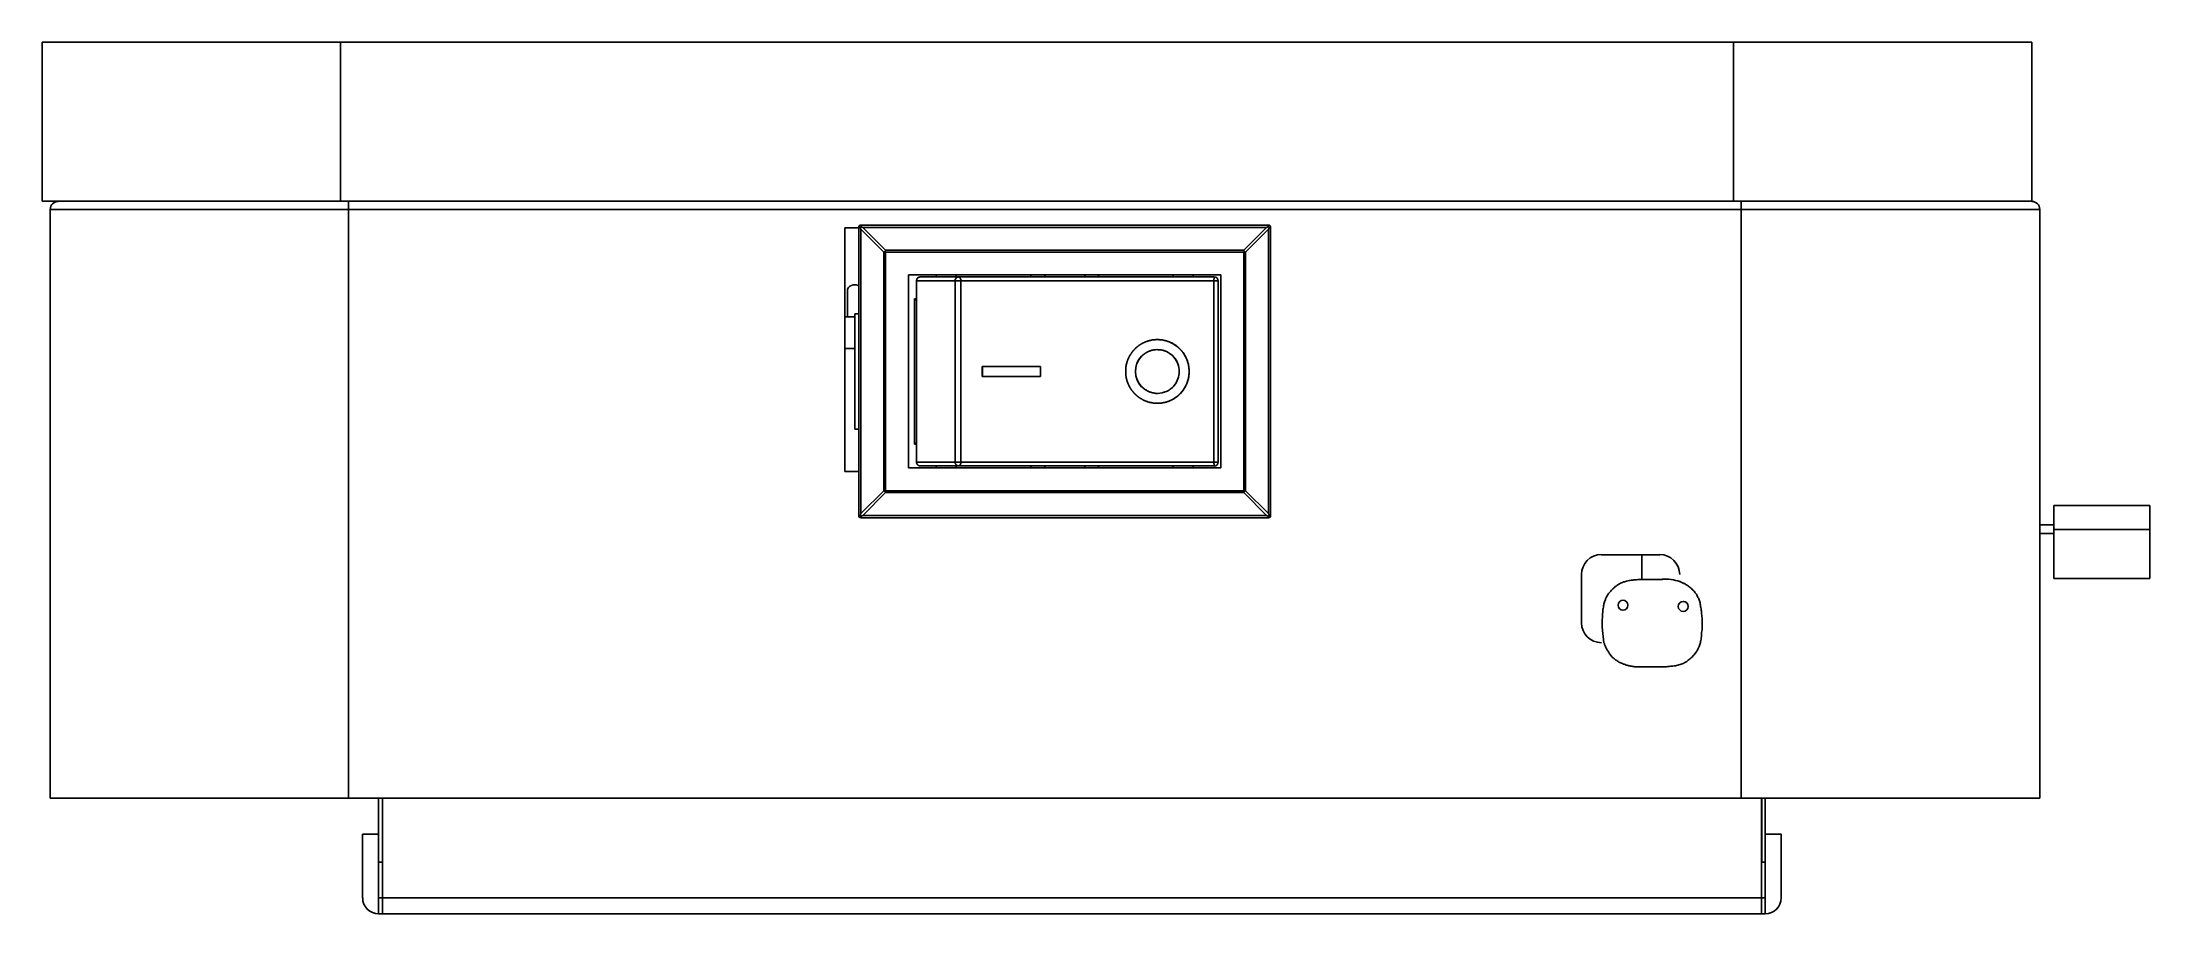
# Model space of a CAD drawing. Extents: x 2.69 to 8.09, y 2.38 to 7.06.
# Drawn here: x 2.688 to 3.73, y 6.115 to 6.546 of the extents above.
import ezdxf

# ---------------------------------------------------------------- set-up
doc = ezdxf.new("R2010")
doc.units = 0
doc.header["$LTSCALE"] = 0.5
doc.layers.add('TANGENT_LINES', color=7, linetype='CONTINUOUS')
doc.layers.add('VISIBLE', color=7, linetype='CONTINUOUS')

msp = doc.modelspace()

# ---------------------------------------------------------------- linework, layer by layer
at = {"layer": 'TANGENT_LINES'}
for p, q in [((2.8353, 6.4677), (2.8353, 6.5464)), ((3.5243, 6.4677), (3.5243, 6.5464)), ((2.8393, 6.4677), (2.8393, 6.4637)), ((3.5282, 6.4677), (3.5282, 6.4637)), ((2.8393, 6.4637), (2.6916, 6.4637)), ((3.5282, 6.4637), (2.8393, 6.4637)), ((2.8393, 6.1724), (2.8393, 6.4637)), ((3.0936, 6.4548), (3.1049, 6.4435)), ((3.2934, 6.4548), (3.0936, 6.4548)), ((3.5282, 6.1724), (3.5282, 6.4637)), ((3.6759, 6.4637), (3.5282, 6.4637)), ((3.0927, 6.4539), (3.0927, 6.3132)), ((3.2943, 6.4539), (3.283, 6.4426)), ((3.2943, 6.3132), (3.2943, 6.4539)), ((3.104, 6.4426), (3.104, 6.3245)), ((3.2821, 6.4435), (3.1049, 6.4435)), ((3.2821, 6.4426), (3.1049, 6.4426)), ((3.1049, 6.4426), (3.1049, 6.3245)), ((3.2821, 6.3245), (3.2821, 6.4426)), ((3.283, 6.3245), (3.283, 6.4426)), ((3.1393, 6.3387), (3.1393, 6.4283)), ((3.1393, 6.4283), (3.1422, 6.4283)), ((3.1422, 6.3387), (3.1422, 6.4283)), ((3.1422, 6.4283), (3.2673, 6.4283)), ((3.2673, 6.3387), (3.2673, 6.4283)), ((3.2673, 6.4283), (3.2695, 6.4283)), ((3.1202, 6.3387), (3.1393, 6.3387)), ((3.1393, 6.3387), (3.1422, 6.3387)), ((3.2673, 6.3387), (3.2695, 6.3387)), ((3.0927, 6.3132), (3.104, 6.3245)), ((3.1049, 6.3245), (3.2821, 6.3245)), ((3.1049, 6.3236), (3.2821, 6.3236)), ((3.2934, 6.3122), (3.2821, 6.3236)), ((3.0936, 6.3122), (3.2934, 6.3122)), ((3.479, 6.2807), (3.479, 6.2929)), ((2.8561, 6.1231), (3.5382, 6.1231))]:
    msp.add_line(p, q, dxfattribs=at)
for points in [[(3.0925, 6.4545), (3.0924, 6.4545), (3.0924, 6.4545), (3.0924, 6.4545), (3.0924, 6.4545), (3.0924, 6.4545), (3.0923, 6.4545), (3.0923, 6.4546), (3.0923, 6.4546), (3.0923, 6.4546), (3.0922, 6.4546), (3.0922, 6.4546), (3.0922, 6.4546), (3.0922, 6.4546), (3.0922, 6.4546), (3.0921, 6.4546), (3.0921, 6.4547), (3.0921, 6.4547), (3.0921, 6.4547), (3.0921, 6.4547), (3.092, 6.4547), (3.092, 6.4547), (3.092, 6.4547), (3.092, 6.4547), (3.092, 6.4547), (3.0919, 6.4547), (3.0919, 6.4547), (3.0919, 6.4548), (3.0919, 6.4548), (3.0919, 6.4548), (3.0919, 6.4548), (3.0918, 6.4548), (3.0918, 6.4548), (3.0918, 6.4548), (3.0918, 6.4548), (3.0918, 6.4548), (3.0918, 6.4548), (3.0917, 6.4548), (3.0917, 6.4548), (3.0917, 6.4548), (3.0917, 6.4549), (3.0917, 6.4549), (3.0917, 6.4549), (3.0917, 6.4549), (3.0917, 6.4549), (3.0917, 6.4549), (3.0917, 6.4549), (3.0916, 6.4549), (3.0916, 6.4549)], [(3.0926, 6.4559), (3.0926, 6.4559), (3.0926, 6.4559), (3.0926, 6.4559), (3.0926, 6.4558), (3.0926, 6.4558), (3.0926, 6.4558), (3.0927, 6.4558), (3.0927, 6.4558), (3.0927, 6.4558), (3.0927, 6.4558), (3.0927, 6.4558), (3.0927, 6.4558), (3.0927, 6.4557), (3.0927, 6.4557), (3.0927, 6.4557), (3.0927, 6.4557), (3.0927, 6.4557), (3.0927, 6.4557), (3.0927, 6.4556), (3.0928, 6.4556), (3.0928, 6.4556), (3.0928, 6.4556), (3.0928, 6.4556), (3.0928, 6.4556), (3.0928, 6.4555), (3.0928, 6.4555), (3.0928, 6.4555), (3.0928, 6.4555), (3.0928, 6.4555), (3.0928, 6.4554), (3.0929, 6.4554), (3.0929, 6.4554), (3.0929, 6.4554), (3.0929, 6.4554), (3.0929, 6.4553), (3.0929, 6.4553), (3.0929, 6.4553), (3.0929, 6.4553), (3.0929, 6.4553), (3.0929, 6.4552), (3.093, 6.4552), (3.093, 6.4552), (3.093, 6.4552), (3.093, 6.4551), (3.093, 6.4551), (3.093, 6.4551), (3.093, 6.4551), (3.093, 6.455)], [(3.294, 6.455), (3.294, 6.4551), (3.294, 6.4551), (3.294, 6.4551), (3.294, 6.4551), (3.294, 6.4552), (3.294, 6.4552), (3.2941, 6.4552), (3.2941, 6.4552), (3.2941, 6.4553), (3.2941, 6.4553), (3.2941, 6.4553), (3.2941, 6.4553), (3.2941, 6.4553), (3.2941, 6.4554), (3.2941, 6.4554), (3.2942, 6.4554), (3.2942, 6.4554), (3.2942, 6.4554), (3.2942, 6.4555), (3.2942, 6.4555), (3.2942, 6.4555), (3.2942, 6.4555), (3.2942, 6.4555), (3.2942, 6.4556), (3.2942, 6.4556), (3.2942, 6.4556), (3.2943, 6.4556), (3.2943, 6.4556), (3.2943, 6.4556), (3.2943, 6.4557), (3.2943, 6.4557), (3.2943, 6.4557), (3.2943, 6.4557), (3.2943, 6.4557), (3.2943, 6.4557), (3.2943, 6.4558), (3.2943, 6.4558), (3.2943, 6.4558), (3.2944, 6.4558), (3.2944, 6.4558), (3.2944, 6.4558), (3.2944, 6.4558), (3.2944, 6.4558), (3.2944, 6.4558), (3.2944, 6.4559), (3.2944, 6.4559), (3.2944, 6.4559), (3.2944, 6.4559)], [(3.2954, 6.4549), (3.2954, 6.4549), (3.2954, 6.4549), (3.2954, 6.4549), (3.2954, 6.4549), (3.2953, 6.4549), (3.2953, 6.4549), (3.2953, 6.4549), (3.2953, 6.4549), (3.2953, 6.4548), (3.2953, 6.4548), (3.2953, 6.4548), (3.2953, 6.4548), (3.2952, 6.4548), (3.2952, 6.4548), (3.2952, 6.4548), (3.2952, 6.4548), (3.2952, 6.4548), (3.2952, 6.4548), (3.2951, 6.4548), (3.2951, 6.4548), (3.2951, 6.4548), (3.2951, 6.4547), (3.2951, 6.4547), (3.2951, 6.4547), (3.295, 6.4547), (3.295, 6.4547), (3.295, 6.4547), (3.295, 6.4547), (3.295, 6.4547), (3.2949, 6.4547), (3.2949, 6.4547), (3.2949, 6.4547), (3.2949, 6.4546), (3.2949, 6.4546), (3.2948, 6.4546), (3.2948, 6.4546), (3.2948, 6.4546), (3.2948, 6.4546), (3.2948, 6.4546), (3.2947, 6.4546), (3.2947, 6.4546), (3.2947, 6.4545), (3.2947, 6.4545), (3.2946, 6.4545), (3.2946, 6.4545), (3.2946, 6.4545), (3.2946, 6.4545), (3.2946, 6.4545)], [(3.1393, 6.4283), (3.1393, 6.4287), (3.1394, 6.4291), (3.1396, 6.4294), (3.1398, 6.4297), (3.1401, 6.43), (3.1404, 6.4301), (3.1408, 6.4302), (3.1411, 6.4303)], [(3.1422, 6.4283), (3.1421, 6.4287), (3.1421, 6.4291), (3.142, 6.4294), (3.1418, 6.4297), (3.1417, 6.43), (3.1415, 6.4301), (3.1413, 6.4302), (3.1411, 6.4303)], [(3.2673, 6.4283), (3.2673, 6.4287), (3.2673, 6.4291), (3.2674, 6.4294), (3.2674, 6.4297), (3.2674, 6.43), (3.2675, 6.4301), (3.2675, 6.4302), (3.2675, 6.4303)], [(3.1393, 6.3387), (3.1393, 6.3384), (3.1394, 6.338), (3.1396, 6.3377), (3.1398, 6.3374), (3.1401, 6.3371), (3.1404, 6.3369), (3.1408, 6.3368), (3.1411, 6.3368)], [(3.1411, 6.3368), (3.1413, 6.3368), (3.1415, 6.3369), (3.1417, 6.3371), (3.1418, 6.3374), (3.142, 6.3377), (3.1421, 6.338), (3.1421, 6.3384), (3.1422, 6.3387)], [(3.2675, 6.3368), (3.2675, 6.3368), (3.2675, 6.3369), (3.2674, 6.3371), (3.2674, 6.3374), (3.2674, 6.3377), (3.2673, 6.338), (3.2673, 6.3384), (3.2673, 6.3387)], [(3.0916, 6.3122), (3.0916, 6.3122), (3.0917, 6.3122), (3.0917, 6.3122), (3.0917, 6.3122), (3.0917, 6.3122), (3.0917, 6.3122), (3.0917, 6.3122), (3.0917, 6.3122), (3.0917, 6.3122), (3.0917, 6.3122), (3.0917, 6.3122), (3.0918, 6.3122), (3.0918, 6.3122), (3.0918, 6.3123), (3.0918, 6.3123), (3.0918, 6.3123), (3.0918, 6.3123), (3.0919, 6.3123), (3.0919, 6.3123), (3.0919, 6.3123), (3.0919, 6.3123), (3.0919, 6.3123), (3.0919, 6.3123), (3.092, 6.3123), (3.092, 6.3123), (3.092, 6.3124), (3.092, 6.3124), (3.092, 6.3124), (3.0921, 6.3124), (3.0921, 6.3124), (3.0921, 6.3124), (3.0921, 6.3124), (3.0921, 6.3124), (3.0922, 6.3124), (3.0922, 6.3124), (3.0922, 6.3125), (3.0922, 6.3125), (3.0922, 6.3125), (3.0923, 6.3125), (3.0923, 6.3125), (3.0923, 6.3125), (3.0923, 6.3125), (3.0924, 6.3125), (3.0924, 6.3125), (3.0924, 6.3126), (3.0924, 6.3126), (3.0924, 6.3126), (3.0925, 6.3126)], [(3.093, 6.312), (3.093, 6.312), (3.093, 6.312), (3.093, 6.3119), (3.093, 6.3119), (3.093, 6.3119), (3.093, 6.3119), (3.093, 6.3119), (3.0929, 6.3118), (3.0929, 6.3118), (3.0929, 6.3118), (3.0929, 6.3118), (3.0929, 6.3117), (3.0929, 6.3117), (3.0929, 6.3117), (3.0929, 6.3117), (3.0929, 6.3117), (3.0929, 6.3116), (3.0928, 6.3116), (3.0928, 6.3116), (3.0928, 6.3116), (3.0928, 6.3116), (3.0928, 6.3115), (3.0928, 6.3115), (3.0928, 6.3115), (3.0928, 6.3115), (3.0928, 6.3115), (3.0928, 6.3115), (3.0928, 6.3114), (3.0927, 6.3114), (3.0927, 6.3114), (3.0927, 6.3114), (3.0927, 6.3114), (3.0927, 6.3114), (3.0927, 6.3113), (3.0927, 6.3113), (3.0927, 6.3113), (3.0927, 6.3113), (3.0927, 6.3113), (3.0927, 6.3113), (3.0927, 6.3113), (3.0927, 6.3112), (3.0926, 6.3112), (3.0926, 6.3112), (3.0926, 6.3112), (3.0926, 6.3112), (3.0926, 6.3112), (3.0926, 6.3112), (3.0926, 6.3112)], [(3.2944, 6.3112), (3.2944, 6.3112), (3.2944, 6.3112), (3.2944, 6.3112), (3.2944, 6.3112), (3.2944, 6.3112), (3.2944, 6.3112), (3.2944, 6.3112), (3.2944, 6.3113), (3.2944, 6.3113), (3.2943, 6.3113), (3.2943, 6.3113), (3.2943, 6.3113), (3.2943, 6.3113), (3.2943, 6.3113), (3.2943, 6.3114), (3.2943, 6.3114), (3.2943, 6.3114), (3.2943, 6.3114), (3.2943, 6.3114), (3.2943, 6.3114), (3.2943, 6.3115), (3.2942, 6.3115), (3.2942, 6.3115), (3.2942, 6.3115), (3.2942, 6.3115), (3.2942, 6.3115), (3.2942, 6.3116), (3.2942, 6.3116), (3.2942, 6.3116), (3.2942, 6.3116), (3.2942, 6.3116), (3.2942, 6.3117), (3.2941, 6.3117), (3.2941, 6.3117), (3.2941, 6.3117), (3.2941, 6.3117), (3.2941, 6.3118), (3.2941, 6.3118), (3.2941, 6.3118), (3.2941, 6.3118), (3.2941, 6.3119), (3.294, 6.3119), (3.294, 6.3119), (3.294, 6.3119), (3.294, 6.3119), (3.294, 6.312), (3.294, 6.312), (3.294, 6.312)], [(3.2946, 6.3126), (3.2946, 6.3126), (3.2946, 6.3126), (3.2946, 6.3126), (3.2946, 6.3125), (3.2947, 6.3125), (3.2947, 6.3125), (3.2947, 6.3125), (3.2947, 6.3125), (3.2948, 6.3125), (3.2948, 6.3125), (3.2948, 6.3125), (3.2948, 6.3125), (3.2948, 6.3124), (3.2949, 6.3124), (3.2949, 6.3124), (3.2949, 6.3124), (3.2949, 6.3124), (3.2949, 6.3124), (3.295, 6.3124), (3.295, 6.3124), (3.295, 6.3124), (3.295, 6.3124), (3.295, 6.3123), (3.2951, 6.3123), (3.2951, 6.3123), (3.2951, 6.3123), (3.2951, 6.3123), (3.2951, 6.3123), (3.2951, 6.3123), (3.2952, 6.3123), (3.2952, 6.3123), (3.2952, 6.3123), (3.2952, 6.3123), (3.2952, 6.3123), (3.2952, 6.3122), (3.2953, 6.3122), (3.2953, 6.3122), (3.2953, 6.3122), (3.2953, 6.3122), (3.2953, 6.3122), (3.2953, 6.3122), (3.2953, 6.3122), (3.2953, 6.3122), (3.2954, 6.3122), (3.2954, 6.3122), (3.2954, 6.3122), (3.2954, 6.3122), (3.2954, 6.3122)]]:
    msp.add_lwpolyline(points, dxfattribs=at)
at = {"layer": 'VISIBLE'}
for p, q in [((2.6877, 6.4677), (2.6877, 6.5464)), ((2.8353, 6.5464), (2.6877, 6.5464)), ((3.5243, 6.5464), (2.8353, 6.5464)), ((3.6719, 6.5464), (3.5243, 6.5464)), ((3.6719, 6.4677), (3.6719, 6.5464)), ((2.8353, 6.4677), (2.6877, 6.4677)), ((3.5243, 6.4677), (2.8353, 6.4677)), ((3.6719, 6.4677), (3.5243, 6.4677)), ((2.6916, 6.1724), (2.6916, 6.4637)), ((3.0847, 6.4545), (3.0847, 6.3341)), ((3.0847, 6.4545), (3.0916, 6.4545)), ((3.0916, 6.4549), (3.0916, 6.3122)), ((3.0925, 6.4545), (3.0927, 6.4539)), ((3.2944, 6.4559), (3.0926, 6.4559)), ((3.093, 6.455), (3.0936, 6.4548)), ((3.2934, 6.4548), (3.2821, 6.4435)), ((3.2934, 6.4548), (3.294, 6.455)), ((3.2943, 6.4539), (3.2946, 6.4545)), ((3.2954, 6.3122), (3.2954, 6.4549)), ((3.6759, 6.1724), (3.6759, 6.4637)), ((3.0927, 6.4539), (3.104, 6.4426)), ((3.1046, 6.4429), (3.1049, 6.4426)), ((3.2821, 6.4426), (3.2824, 6.4429)), ((3.2708, 6.4313), (3.1162, 6.4313)), ((3.1162, 6.4313), (3.1162, 6.3358)), ((3.1202, 6.3387), (3.1202, 6.4283)), ((3.1393, 6.4283), (3.1202, 6.4283)), ((3.1411, 6.4303), (3.1221, 6.4303)), ((3.13, 6.4313), (3.13, 6.4303)), ((3.1399, 6.4303), (3.1399, 6.4313)), ((3.1411, 6.4303), (3.2675, 6.4303)), ((3.1768, 6.4313), (3.1768, 6.4303)), ((3.1837, 6.4313), (3.1837, 6.4303)), ((3.2034, 6.4303), (3.2034, 6.4313)), ((3.2102, 6.4313), (3.2102, 6.4303)), ((3.2472, 6.4313), (3.2472, 6.4303)), ((3.257, 6.4303), (3.257, 6.4313)), ((3.2695, 6.3387), (3.2695, 6.4283)), ((3.2708, 6.3358), (3.2708, 6.4313)), ((3.1202, 6.4185), (3.1192, 6.4195)), ((3.1202, 6.4195), (3.1192, 6.4195)), ((3.1192, 6.4195), (3.1192, 6.3476)), ((3.0897, 6.4106), (3.0847, 6.4106)), ((3.0897, 6.4121), (3.0897, 6.355)), ((3.0897, 6.4121), (3.0916, 6.4121)), ((3.0847, 6.3948), (3.0897, 6.3948)), ((3.0897, 6.3948), (3.0847, 6.3948)), ((3.086, 6.3948), (3.086, 6.3948)), ((3.2339, 6.3983), (3.2341, 6.3984)), ((3.2346, 6.3985), (3.2356, 6.3988)), ((3.2394, 6.3944), (3.2367, 6.394)), ((3.2385, 6.3943), (3.2394, 6.3944)), ((3.2394, 6.3944), (3.2415, 6.3941)), ((3.2435, 6.3935), (3.2415, 6.3941)), ((3.2458, 6.3979), (3.2468, 6.3974)), ((3.2477, 6.3969), (3.2465, 6.3976)), ((3.2477, 6.3969), (3.2486, 6.3963)), ((3.1528, 6.386), (3.1527, 6.386)), ((3.1527, 6.3811), (3.1527, 6.386)), ((3.1528, 6.3811), (3.1527, 6.3811)), ((3.1528, 6.3811), (3.1528, 6.386)), ((3.1528, 6.386), (3.1816, 6.386)), ((3.1816, 6.3811), (3.1528, 6.3811)), ((3.1816, 6.386), (3.1816, 6.3811)), ((3.2394, 6.3727), (3.2366, 6.3731)), ((3.2394, 6.3727), (3.2417, 6.373)), ((3.2341, 6.3687), (3.2339, 6.3688)), ((3.2356, 6.3682), (3.2345, 6.3685)), ((3.2381, 6.3678), (3.2394, 6.3678)), ((3.2394, 6.3678), (3.2394, 6.3678)), ((3.2407, 6.3678), (3.2394, 6.3678)), ((3.2458, 6.3691), (3.2468, 6.3696)), ((3.2477, 6.3702), (3.2465, 6.3695)), ((3.0897, 6.355), (3.0916, 6.355)), ((3.1192, 6.3476), (3.1202, 6.3486)), ((3.1192, 6.3476), (3.1202, 6.3476)), ((3.0847, 6.3341), (3.0916, 6.3341)), ((3.1162, 6.3358), (3.2708, 6.3358)), ((3.1221, 6.3368), (3.1411, 6.3368)), ((3.13, 6.3368), (3.13, 6.3358)), ((3.1399, 6.3358), (3.1399, 6.3368)), ((3.1411, 6.3368), (3.2675, 6.3368)), ((3.1422, 6.3387), (3.2673, 6.3387)), ((3.1768, 6.3358), (3.1768, 6.3368)), ((3.1837, 6.3368), (3.1837, 6.3358)), ((3.2034, 6.3358), (3.2034, 6.3368)), ((3.2102, 6.3358), (3.2102, 6.3368)), ((3.2472, 6.3368), (3.2472, 6.3358)), ((3.257, 6.3358), (3.257, 6.3368)), ((3.0936, 6.3122), (3.1049, 6.3236)), ((3.1049, 6.3245), (3.1046, 6.3242)), ((3.2821, 6.3245), (3.2824, 6.3242)), ((3.2943, 6.3132), (3.283, 6.3245)), ((3.0927, 6.3132), (3.0925, 6.3126)), ((3.0926, 6.3112), (3.2944, 6.3112)), ((3.0936, 6.3122), (3.093, 6.312)), ((3.2934, 6.3122), (3.294, 6.312)), ((3.2943, 6.3132), (3.2946, 6.3126)), ((3.6828, 6.3173), (3.6828, 6.3054)), ((3.6828, 6.3173), (3.7303, 6.3173)), ((3.7303, 6.3173), (3.7303, 6.3054)), ((3.6828, 6.3076), (3.6759, 6.3076)), ((3.6759, 6.3033), (3.6828, 6.3033)), ((3.6828, 6.3054), (3.7303, 6.3054)), ((3.6828, 6.3054), (3.6828, 6.2811)), ((3.7303, 6.3054), (3.7303, 6.2811)), ((3.459, 6.2929), (3.4879, 6.2929)), ((3.4491, 6.2592), (3.4491, 6.2831)), ((3.4892, 6.2807), (3.4791, 6.2807)), ((3.6828, 6.2811), (3.7303, 6.2811)), ((3.4594, 6.2571), (3.4594, 6.261)), ((3.4594, 6.2571), (3.4603, 6.2493)), ((3.5089, 6.2571), (3.5089, 6.261)), ((3.4892, 6.2374), (3.4791, 6.2374)), ((2.8393, 6.1724), (2.6916, 6.1724)), ((3.5282, 6.1724), (2.8393, 6.1724)), ((2.8541, 6.1724), (2.8541, 6.1408)), ((2.8561, 6.1724), (2.8561, 6.1231)), ((3.6759, 6.1724), (3.5282, 6.1724)), ((3.5382, 6.1231), (3.5382, 6.1724)), ((3.5383, 6.1408), (3.5383, 6.1724)), ((3.5401, 6.1546), (3.5401, 6.1724)), ((2.8462, 6.1546), (2.8462, 6.1231)), ((2.8462, 6.1546), (2.8541, 6.1546)), ((3.5401, 6.1546), (3.548, 6.1546)), ((3.5401, 6.1546), (3.5401, 6.1231)), ((3.548, 6.1546), (3.548, 6.1231)), ((2.8541, 6.1408), (2.8561, 6.1408)), ((2.8541, 6.1408), (2.8541, 6.1231)), ((3.5382, 6.1408), (3.5383, 6.1408)), ((3.5401, 6.1408), (3.5383, 6.1408)), ((2.8541, 6.1153), (2.8541, 6.1231)), ((2.8561, 6.1231), (2.8541, 6.1231)), ((2.8561, 6.1153), (2.8561, 6.1231)), ((3.5401, 6.1231), (3.5382, 6.1231)), ((3.5382, 6.1231), (3.5382, 6.1153)), ((3.5401, 6.1231), (3.5401, 6.1153)), ((2.8561, 6.1153), (2.8541, 6.1153)), ((3.5382, 6.1153), (2.8561, 6.1153)), ((3.5401, 6.1153), (3.5382, 6.1153))]:
    msp.add_line(p, q, dxfattribs=at)
for points in [[(3.093, 6.455), (3.093, 6.4551), (3.093, 6.4551), (3.093, 6.4551), (3.093, 6.4551), (3.093, 6.4551), (3.093, 6.4551), (3.0929, 6.4551), (3.0929, 6.4551), (3.0929, 6.4551), (3.0929, 6.4551), (3.0929, 6.4551), (3.0929, 6.4551), (3.0928, 6.4551), (3.0928, 6.4551), (3.0928, 6.4551), (3.0928, 6.4551), (3.0928, 6.4551), (3.0928, 6.4551), (3.0928, 6.4551), (3.0927, 6.4551), (3.0927, 6.4551), (3.0927, 6.4551), (3.0927, 6.455), (3.0927, 6.455), (3.0927, 6.455), (3.0927, 6.455), (3.0926, 6.455), (3.0926, 6.455), (3.0926, 6.455), (3.0926, 6.455), (3.0926, 6.455), (3.0926, 6.455), (3.0926, 6.455), (3.0926, 6.455), (3.0926, 6.455), (3.0925, 6.4549), (3.0925, 6.4549), (3.0925, 6.4549), (3.0925, 6.4549), (3.0925, 6.4549), (3.0925, 6.4549), (3.0925, 6.4549), (3.0925, 6.4549), (3.0925, 6.4549), (3.0925, 6.4548), (3.0925, 6.4548), (3.0925, 6.4548), (3.0925, 6.4548), (3.0925, 6.4548), (3.0924, 6.4548), (3.0924, 6.4548), (3.0924, 6.4548), (3.0924, 6.4547), (3.0924, 6.4547), (3.0924, 6.4547), (3.0924, 6.4547), (3.0924, 6.4547), (3.0924, 6.4547), (3.0924, 6.4547), (3.0924, 6.4546), (3.0924, 6.4546), (3.0924, 6.4546), (3.0924, 6.4546), (3.0924, 6.4546), (3.0924, 6.4546), (3.0924, 6.4546), (3.0924, 6.4545), (3.0924, 6.4545), (3.0925, 6.4545), (3.0925, 6.4545), (3.0925, 6.4545), (3.0925, 6.4545)], [(3.2946, 6.4545), (3.2946, 6.4545), (3.2946, 6.4545), (3.2946, 6.4545), (3.2946, 6.4545), (3.2946, 6.4545), (3.2946, 6.4546), (3.2946, 6.4546), (3.2946, 6.4546), (3.2946, 6.4546), (3.2946, 6.4546), (3.2946, 6.4546), (3.2946, 6.4547), (3.2946, 6.4547), (3.2946, 6.4547), (3.2946, 6.4547), (3.2946, 6.4547), (3.2946, 6.4547), (3.2946, 6.4547), (3.2946, 6.4548), (3.2946, 6.4548), (3.2946, 6.4548), (3.2946, 6.4548), (3.2946, 6.4548), (3.2945, 6.4548), (3.2945, 6.4548), (3.2945, 6.4549), (3.2945, 6.4549), (3.2945, 6.4549), (3.2945, 6.4549), (3.2945, 6.4549), (3.2945, 6.4549), (3.2945, 6.4549), (3.2945, 6.4549), (3.2945, 6.4549), (3.2945, 6.455), (3.2945, 6.455), (3.2944, 6.455), (3.2944, 6.455), (3.2944, 6.455), (3.2944, 6.455), (3.2944, 6.455), (3.2944, 6.455), (3.2944, 6.455), (3.2944, 6.455), (3.2943, 6.455), (3.2943, 6.455), (3.2943, 6.455), (3.2943, 6.4551), (3.2943, 6.4551), (3.2943, 6.4551), (3.2943, 6.4551), (3.2943, 6.4551), (3.2942, 6.4551), (3.2942, 6.4551), (3.2942, 6.4551), (3.2942, 6.4551), (3.2942, 6.4551), (3.2942, 6.4551), (3.2942, 6.4551), (3.2941, 6.4551), (3.2941, 6.4551), (3.2941, 6.4551), (3.2941, 6.4551), (3.2941, 6.4551), (3.2941, 6.4551), (3.2941, 6.4551), (3.294, 6.4551), (3.294, 6.4551), (3.294, 6.4551), (3.294, 6.4551), (3.294, 6.4551), (3.294, 6.455)], [(3.1046, 6.4429), (3.1043, 6.4427), (3.104, 6.4426)], [(3.1049, 6.4435), (3.1048, 6.4432), (3.1046, 6.4429)], [(3.2824, 6.4429), (3.2822, 6.4432), (3.2821, 6.4435)], [(3.283, 6.4426), (3.2827, 6.4427), (3.2824, 6.4429)], [(3.1221, 6.4303), (3.122, 6.4303), (3.122, 6.4303), (3.1219, 6.4303), (3.1219, 6.4303), (3.1218, 6.4303), (3.1218, 6.4302), (3.1217, 6.4302), (3.1217, 6.4302), (3.1216, 6.4302), (3.1215, 6.4302), (3.1215, 6.4302), (3.1214, 6.4302), (3.1214, 6.4301), (3.1213, 6.4301), (3.1213, 6.4301), (3.1212, 6.4301), (3.1212, 6.43), (3.1211, 6.43), (3.1211, 6.43), (3.121, 6.43), (3.121, 6.4299), (3.121, 6.4299), (3.1209, 6.4299), (3.1209, 6.4298), (3.1208, 6.4298), (3.1208, 6.4297), (3.1207, 6.4297), (3.1207, 6.4297), (3.1207, 6.4296), (3.1206, 6.4296), (3.1206, 6.4295), (3.1206, 6.4295), (3.1205, 6.4294), (3.1205, 6.4294), (3.1205, 6.4293), (3.1204, 6.4293), (3.1204, 6.4292), (3.1204, 6.4292), (3.1204, 6.4291), (3.1203, 6.4291), (3.1203, 6.429), (3.1203, 6.429), (3.1203, 6.4289), (3.1203, 6.4289), (3.1202, 6.4288), (3.1202, 6.4288), (3.1202, 6.4287), (3.1202, 6.4287), (3.1202, 6.4286), (3.1202, 6.4286), (3.1202, 6.4285), (3.1202, 6.4285), (3.1202, 6.4284), (3.1202, 6.4284), (3.1202, 6.4284), (3.1202, 6.4283)], [(3.2394, 6.3993), (3.2393, 6.3993), (3.2392, 6.3993), (3.2392, 6.3993), (3.2391, 6.3993), (3.239, 6.3993), (3.2388, 6.3993), (3.2387, 6.3993), (3.2386, 6.3993), (3.2384, 6.3992), (3.2383, 6.3992), (3.2381, 6.3992), (3.2379, 6.3992), (3.2377, 6.3992), (3.2376, 6.3992), (3.2374, 6.3992), (3.2372, 6.3991), (3.237, 6.3991), (3.2369, 6.3991), (3.2367, 6.3991), (3.2366, 6.399), (3.2364, 6.399), (3.2363, 6.399), (3.2361, 6.3989), (3.236, 6.3989), (3.2358, 6.3989), (3.2357, 6.3988), (3.2355, 6.3988), (3.2353, 6.3988), (3.2352, 6.3987), (3.235, 6.3987), (3.2349, 6.3986), (3.2347, 6.3986), (3.2346, 6.3985), (3.2344, 6.3985), (3.2343, 6.3984), (3.2341, 6.3984), (3.234, 6.3983), (3.2338, 6.3983), (3.2337, 6.3982), (3.2335, 6.3982), (3.2334, 6.3981), (3.2332, 6.398), (3.2331, 6.398), (3.2329, 6.3979), (3.2328, 6.3978), (3.2326, 6.3978), (3.2325, 6.3977), (3.2324, 6.3976), (3.2322, 6.3976), (3.2321, 6.3975), (3.2319, 6.3974), (3.2318, 6.3973), (3.2317, 6.3973), (3.2315, 6.3972), (3.2314, 6.3971), (3.2312, 6.397), (3.2311, 6.3969), (3.231, 6.3968), (3.2308, 6.3968), (3.2307, 6.3967), (3.2306, 6.3966), (3.2304, 6.3965), (3.2303, 6.3964), (3.2302, 6.3963), (3.23, 6.3962), (3.2299, 6.3961), (3.2298, 6.396), (3.2297, 6.3959), (3.2295, 6.3958), (3.2294, 6.3957), (3.2293, 6.3956), (3.2292, 6.3955), (3.2291, 6.3954), (3.2289, 6.3953), (3.2288, 6.3952), (3.2287, 6.3951), (3.2286, 6.395), (3.2285, 6.3949), (3.2283, 6.3947), (3.2282, 6.3946), (3.2281, 6.3945), (3.228, 6.3944), (3.2279, 6.3943), (3.2278, 6.3942), (3.2277, 6.394), (3.2276, 6.3939), (3.2275, 6.3938), (3.2274, 6.3937), (3.2273, 6.3937), (3.2273, 6.3936), (3.2272, 6.3935), (3.2271, 6.3934), (3.2271, 6.3933), (3.227, 6.3932), (3.2269, 6.3932), (3.2269, 6.3931), (3.2268, 6.393), (3.2267, 6.3929), (3.2267, 6.3928), (3.2266, 6.3927), (3.2265, 6.3926), (3.2265, 6.3925), (3.2264, 6.3924), (3.2263, 6.3923), (3.2263, 6.3922), (3.2262, 6.3921), (3.2261, 6.392), (3.2261, 6.3919), (3.226, 6.3919), (3.226, 6.3918), (3.2259, 6.3917), (3.2259, 6.3916), (3.2258, 6.3915), (3.2258, 6.3914), (3.2257, 6.3913), (3.2256, 6.3911), (3.2255, 6.391), (3.2255, 6.3909), (3.2254, 6.3907), (3.2253, 6.3906), (3.2252, 6.3904), (3.2252, 6.3903), (3.2251, 6.3901), (3.225, 6.39), (3.225, 6.3898), (3.2249, 6.3897), (3.2249, 6.3896), (3.2248, 6.3895), (3.2248, 6.3894), (3.2248, 6.3893), (3.2247, 6.3892), (3.2247, 6.3891), (3.2246, 6.389), (3.2246, 6.3889), (3.2246, 6.3888), (3.2245, 6.3887), (3.2245, 6.3886), (3.2245, 6.3885), (3.2244, 6.3883), (3.2244, 6.3882), (3.2244, 6.3881), (3.2243, 6.388), (3.2243, 6.3879), (3.2243, 6.3878), (3.2242, 6.3877), (3.2242, 6.3876), (3.2242, 6.3875), (3.2241, 6.3874), (3.2241, 6.3873), (3.2241, 6.3872), (3.2241, 6.387), (3.224, 6.3869), (3.224, 6.3868), (3.224, 6.3867), (3.224, 6.3866), (3.224, 6.3865), (3.2239, 6.3864), (3.2239, 6.3863), (3.2239, 6.3862), (3.2239, 6.386), (3.2239, 6.3859), (3.2238, 6.3858), (3.2238, 6.3857), (3.2238, 6.3856), (3.2238, 6.3855), (3.2238, 6.3854), (3.2238, 6.3853), (3.2238, 6.3851), (3.2237, 6.385), (3.2237, 6.3849), (3.2237, 6.3848), (3.2237, 6.3847), (3.2237, 6.3846), (3.2237, 6.3845), (3.2237, 6.3844), (3.2237, 6.3842), (3.2237, 6.3841), (3.2237, 6.384), (3.2237, 6.3839), (3.2237, 6.3838), (3.2237, 6.3837), (3.2237, 6.3836), (3.2237, 6.3834), (3.2237, 6.3833), (3.2237, 6.3831), (3.2237, 6.383), (3.2237, 6.3828), (3.2237, 6.3826), (3.2237, 6.3825), (3.2237, 6.3823), (3.2237, 6.3821), (3.2237, 6.382), (3.2238, 6.3818), (3.2238, 6.3817), (3.2238, 6.3816), (3.2238, 6.3815), (3.2238, 6.3814), (3.2238, 6.3813), (3.2238, 6.3812), (3.2239, 6.3811), (3.2239, 6.381), (3.2239, 6.3809), (3.2239, 6.3807), (3.2239, 6.3806), (3.224, 6.3805), (3.224, 6.3804), (3.224, 6.3803), (3.224, 6.3802), (3.2241, 6.3801), (3.2241, 6.38), (3.2241, 6.3798), (3.2241, 6.3797), (3.2242, 6.3796), (3.2242, 6.3795), (3.2242, 6.3794), (3.2242, 6.3793), (3.2243, 6.3792), (3.2243, 6.3791), (3.2243, 6.379), (3.2244, 6.3789), (3.2244, 6.3788), (3.2244, 6.3787), (3.2245, 6.3785), (3.2245, 6.3784), (3.2246, 6.3783), (3.2246, 6.3782), (3.2246, 6.3781), (3.2247, 6.378), (3.2247, 6.3779), (3.2247, 6.3778), (3.2248, 6.3777), (3.2248, 6.3776), (3.2249, 6.3775), (3.2249, 6.3774), (3.2249, 6.3773), (3.225, 6.3772), (3.2251, 6.377), (3.2251, 6.3769), (3.2252, 6.3768), (3.2253, 6.3766), (3.2253, 6.3765), (3.2254, 6.3763), (3.2255, 6.3762), (3.2256, 6.376), (3.2256, 6.3759), (3.2257, 6.3757), (3.2258, 6.3756), (3.2258, 6.3755), (3.2259, 6.3754), (3.226, 6.3753), (3.226, 6.3752), (3.2261, 6.3752), (3.2261, 6.3751), (3.2262, 6.375), (3.2262, 6.3749), (3.2263, 6.3748), (3.2264, 6.3747), (3.2264, 6.3746), (3.2265, 6.3745), (3.2266, 6.3744), (3.2266, 6.3743), (3.2267, 6.3742), (3.2268, 6.3741), (3.2268, 6.3741), (3.2269, 6.374), (3.227, 6.3739), (3.227, 6.3738), (3.2271, 6.3737), (3.2272, 6.3736), (3.2273, 6.3735), (3.2274, 6.3734), (3.2275, 6.3732), (3.2276, 6.3731), (3.2277, 6.373), (3.2278, 6.3729), (3.2279, 6.3727), (3.2281, 6.3726), (3.2282, 6.3725), (3.2283, 6.3724), (3.2284, 6.3722), (3.2285, 6.3721), (3.2287, 6.372), (3.2288, 6.3719), (3.2289, 6.3718), (3.229, 6.3717), (3.2291, 6.3716), (3.2292, 6.3715), (3.2293, 6.3714), (3.2294, 6.3713), (3.2295, 6.3712), (3.2296, 6.3712), (3.2297, 6.3711), (3.2298, 6.371), (3.2299, 6.371), (3.23, 6.3709), (3.2301, 6.3708), (3.2302, 6.3708), (3.2303, 6.3707), (3.2304, 6.3706), (3.2306, 6.3705), (3.2307, 6.3704), (3.2308, 6.3703), (3.231, 6.3702), (3.2311, 6.3701), (3.2313, 6.37), (3.2314, 6.3699), (3.2316, 6.3699), (3.2317, 6.3698), (3.2318, 6.3697), (3.232, 6.3696), (3.2321, 6.3695), (3.2323, 6.3695), (3.2324, 6.3694), (3.2325, 6.3693), (3.2327, 6.3693), (3.2328, 6.3692), (3.233, 6.3691), (3.2331, 6.3691), (3.2333, 6.369), (3.2334, 6.369), (3.2336, 6.3689), (3.2337, 6.3688), (3.2339, 6.3688), (3.234, 6.3687), (3.2342, 6.3687), (3.2343, 6.3686), (3.2345, 6.3686), (3.2346, 6.3685), (3.2348, 6.3685), (3.2349, 6.3684), (3.2351, 6.3684), (3.2352, 6.3683), (3.2354, 6.3683), (3.2355, 6.3683), (3.2357, 6.3682), (3.2359, 6.3682), (3.236, 6.3681), (3.2362, 6.3681), (3.2364, 6.3681), (3.2366, 6.368), (3.2367, 6.368), (3.2369, 6.368), (3.2371, 6.368), (3.2372, 6.3679), (3.2374, 6.3679), (3.2375, 6.3679), (3.2376, 6.3679), (3.2377, 6.3679), (3.2378, 6.3679), (3.2379, 6.3678), (3.238, 6.3678), (3.2381, 6.3678)], [(3.2247, 6.3891), (3.2247, 6.3891), (3.2247, 6.3892), (3.2247, 6.3892), (3.2247, 6.3893), (3.2248, 6.3894), (3.2248, 6.3895), (3.2249, 6.3897), (3.225, 6.3898), (3.225, 6.39), (3.2251, 6.3902), (3.2252, 6.3903), (3.2253, 6.3905), (3.2253, 6.3907), (3.2254, 6.3908), (3.2255, 6.391), (3.2256, 6.3911), (3.2256, 6.3912), (3.2257, 6.3914), (3.2258, 6.3915), (3.2259, 6.3916), (3.2259, 6.3917), (3.226, 6.3918), (3.2261, 6.392), (3.2262, 6.3921), (3.2262, 6.3922), (3.2263, 6.3923), (3.2264, 6.3924), (3.2265, 6.3926), (3.2266, 6.3927), (3.2267, 6.3928), (3.2267, 6.3929), (3.2268, 6.393), (3.2269, 6.3932), (3.227, 6.3933), (3.2271, 6.3934), (3.2272, 6.3935), (3.2273, 6.3936), (3.2274, 6.3937), (3.2275, 6.3938), (3.2276, 6.394), (3.2277, 6.3941), (3.2278, 6.3942), (3.2279, 6.3943), (3.228, 6.3944), (3.2281, 6.3945), (3.2282, 6.3946), (3.2283, 6.3947), (3.2284, 6.3948), (3.2285, 6.3949), (3.2286, 6.395), (3.2288, 6.3952), (3.2289, 6.3953), (3.229, 6.3954), (3.2291, 6.3955), (3.2292, 6.3955), (3.2293, 6.3956), (3.2294, 6.3957), (3.2295, 6.3958), (3.2295, 6.3958), (3.2296, 6.3959), (3.2297, 6.396), (3.2298, 6.396), (3.2299, 6.3961), (3.2299, 6.3961), (3.23, 6.3962), (3.2301, 6.3963), (3.2302, 6.3964), (3.2304, 6.3964), (3.2305, 6.3965), (3.2306, 6.3966), (3.2307, 6.3967), (3.2309, 6.3968), (3.231, 6.3969), (3.2311, 6.397), (3.2313, 6.397), (3.2314, 6.3971), (3.2315, 6.3972), (3.2317, 6.3973), (3.2318, 6.3974), (3.2319, 6.3974), (3.2321, 6.3975), (3.2322, 6.3976), (3.2323, 6.3976), (3.2325, 6.3977), (3.2326, 6.3978), (3.2327, 6.3978), (3.2328, 6.3979), (3.233, 6.3979), (3.2331, 6.398), (3.2332, 6.398), (3.2333, 6.3981), (3.2334, 6.3981), (3.2336, 6.3982), (3.2337, 6.3982), (3.2338, 6.3983), (3.2339, 6.3983)], [(3.2315, 6.391), (3.2316, 6.391), (3.2316, 6.3911), (3.2316, 6.3911), (3.2316, 6.3911), (3.2316, 6.3911), (3.2317, 6.3912), (3.2317, 6.3912), (3.2318, 6.3912), (3.2318, 6.3913), (3.2319, 6.3913), (3.2319, 6.3914), (3.232, 6.3914), (3.2321, 6.3915), (3.2321, 6.3915), (3.2322, 6.3916), (3.2323, 6.3917), (3.2324, 6.3917), (3.2325, 6.3918), (3.2326, 6.3919), (3.2327, 6.392), (3.2328, 6.392), (3.2329, 6.3921), (3.233, 6.3922), (3.2332, 6.3923), (3.2333, 6.3924), (3.2334, 6.3925), (3.2335, 6.3926), (3.2336, 6.3927), (3.2338, 6.3927), (3.2339, 6.3928), (3.234, 6.3929), (3.2341, 6.393)], [(3.2342, 6.393), (3.2341, 6.393), (3.234, 6.3929), (3.2339, 6.3929), (3.2338, 6.3928), (3.2337, 6.3927), (3.2336, 6.3927), (3.2335, 6.3926), (3.2334, 6.3926), (3.2333, 6.3925), (3.2332, 6.3924), (3.2332, 6.3924), (3.2331, 6.3923), (3.233, 6.3923), (3.2329, 6.3922), (3.2328, 6.3921), (3.2327, 6.3921), (3.2327, 6.392), (3.2326, 6.392), (3.2325, 6.3919), (3.2324, 6.3918), (3.2324, 6.3918), (3.2323, 6.3917), (3.2322, 6.3917), (3.2321, 6.3916), (3.2321, 6.3915), (3.232, 6.3915), (3.232, 6.3914), (3.2319, 6.3913), (3.2318, 6.3913), (3.2318, 6.3912), (3.2317, 6.3912), (3.2316, 6.3911)], [(3.2341, 6.3984), (3.2341, 6.3984), (3.2342, 6.3984), (3.2342, 6.3984), (3.2342, 6.3984), (3.2342, 6.3984), (3.2342, 6.3984), (3.2342, 6.3984), (3.2342, 6.3984), (3.2342, 6.3984), (3.2342, 6.3984), (3.2342, 6.3984), (3.2343, 6.3984), (3.2343, 6.3984), (3.2343, 6.3984), (3.2343, 6.3984), (3.2343, 6.3984), (3.2343, 6.3985), (3.2343, 6.3985), (3.2343, 6.3985), (3.2344, 6.3985), (3.2344, 6.3985), (3.2344, 6.3985), (3.2344, 6.3985), (3.2344, 6.3985), (3.2344, 6.3985), (3.2345, 6.3985), (3.2345, 6.3985), (3.2345, 6.3985), (3.2345, 6.3985), (3.2345, 6.3985), (3.2345, 6.3985), (3.2346, 6.3985)], [(3.2341, 6.393), (3.2342, 6.393), (3.2342, 6.3931), (3.2343, 6.3931), (3.2343, 6.3931), (3.2344, 6.3931), (3.2344, 6.3932), (3.2344, 6.3932), (3.2345, 6.3932), (3.2346, 6.3932), (3.2346, 6.3933), (3.2347, 6.3933), (3.2347, 6.3933), (3.2348, 6.3933), (3.2349, 6.3934), (3.2349, 6.3934), (3.235, 6.3934), (3.2351, 6.3935), (3.2352, 6.3935), (3.2353, 6.3935), (3.2354, 6.3936), (3.2355, 6.3936), (3.2356, 6.3936), (3.2357, 6.3937), (3.2358, 6.3937), (3.2359, 6.3937), (3.236, 6.3938), (3.2361, 6.3938), (3.2362, 6.3939), (3.2363, 6.3939), (3.2364, 6.3939), (3.2365, 6.394), (3.2366, 6.394)], [(3.2367, 6.394), (3.2366, 6.394), (3.2365, 6.394), (3.2365, 6.394), (3.2364, 6.3939), (3.2364, 6.3939), (3.2363, 6.3939), (3.2362, 6.3939), (3.2362, 6.3939), (3.2361, 6.3939), (3.236, 6.3938), (3.236, 6.3938), (3.2359, 6.3938), (3.2358, 6.3938), (3.2357, 6.3937), (3.2357, 6.3937), (3.2356, 6.3937), (3.2355, 6.3936), (3.2354, 6.3936), (3.2354, 6.3936), (3.2353, 6.3935), (3.2352, 6.3935), (3.2351, 6.3935), (3.235, 6.3934), (3.2349, 6.3934), (3.2348, 6.3933), (3.2347, 6.3933), (3.2346, 6.3933), (3.2346, 6.3932), (3.2345, 6.3932), (3.2344, 6.3931), (3.2343, 6.3931), (3.2342, 6.393)], [(3.2356, 6.3988), (3.2356, 6.3988), (3.2357, 6.3988), (3.2357, 6.3989), (3.2357, 6.3989), (3.2358, 6.3989), (3.2358, 6.3989), (3.2359, 6.3989), (3.236, 6.3989), (3.236, 6.3989), (3.2361, 6.3989), (3.2362, 6.399), (3.2363, 6.399), (3.2364, 6.399), (3.2365, 6.399), (3.2366, 6.399), (3.2367, 6.3991), (3.2369, 6.3991), (3.237, 6.3991), (3.2371, 6.3991), (3.2372, 6.3991), (3.2373, 6.3991), (3.2375, 6.3992), (3.2376, 6.3992), (3.2377, 6.3992), (3.2378, 6.3992), (3.2379, 6.3992), (3.238, 6.3992), (3.2381, 6.3992), (3.2382, 6.3992), (3.2384, 6.3992), (3.2385, 6.3993), (3.2386, 6.3993), (3.2387, 6.3993), (3.2388, 6.3993), (3.2389, 6.3993), (3.239, 6.3993), (3.2391, 6.3993), (3.2392, 6.3993), (3.2393, 6.3993), (3.2394, 6.3993)], [(3.2366, 6.394), (3.2367, 6.394), (3.2368, 6.394), (3.2368, 6.394), (3.2369, 6.3941), (3.237, 6.3941), (3.2371, 6.3941), (3.2372, 6.3941), (3.2373, 6.3941), (3.2373, 6.3941), (3.2374, 6.3942), (3.2375, 6.3942), (3.2376, 6.3942), (3.2376, 6.3942), (3.2377, 6.3942), (3.2378, 6.3942), (3.2378, 6.3942), (3.2379, 6.3942), (3.238, 6.3943), (3.238, 6.3943), (3.2381, 6.3943), (3.2381, 6.3943), (3.2382, 6.3943), (3.2382, 6.3943), (3.2383, 6.3943), (3.2383, 6.3943), (3.2383, 6.3943), (3.2384, 6.3943), (3.2384, 6.3943), (3.2384, 6.3943), (3.2385, 6.3943), (3.2385, 6.3943), (3.2385, 6.3943)], [(3.2394, 6.3993), (3.2394, 6.3993), (3.2395, 6.3993), (3.2395, 6.3993), (3.2396, 6.3993), (3.2396, 6.3993), (3.2397, 6.3993), (3.2398, 6.3993), (3.2398, 6.3993), (3.2399, 6.3993), (3.24, 6.3993), (3.2401, 6.3993), (3.2403, 6.3993), (3.2404, 6.3992), (3.2405, 6.3992), (3.2406, 6.3992), (3.2407, 6.3992), (3.2409, 6.3992), (3.241, 6.3992), (3.2411, 6.3992), (3.2413, 6.3992), (3.2414, 6.3991), (3.2415, 6.3991), (3.2417, 6.3991), (3.2418, 6.3991), (3.2419, 6.3991), (3.242, 6.399), (3.2421, 6.399), (3.2423, 6.399), (3.2424, 6.399), (3.2425, 6.399), (3.2426, 6.3989), (3.2427, 6.3989), (3.2428, 6.3989), (3.2429, 6.3989), (3.243, 6.3989), (3.2431, 6.3988), (3.2432, 6.3988), (3.2432, 6.3988), (3.2433, 6.3988), (3.2434, 6.3988), (3.2435, 6.3987), (3.2436, 6.3987), (3.2436, 6.3987), (3.2437, 6.3987), (3.2438, 6.3986), (3.2439, 6.3986), (3.244, 6.3986), (3.244, 6.3986), (3.2441, 6.3985), (3.2442, 6.3985), (3.2443, 6.3985), (3.2444, 6.3984), (3.2445, 6.3984), (3.2446, 6.3984), (3.2447, 6.3983), (3.2448, 6.3983)], [(3.2448, 6.3983), (3.2447, 6.3983), (3.2447, 6.3983), (3.2446, 6.3984), (3.2446, 6.3984), (3.2445, 6.3984), (3.2444, 6.3984), (3.2444, 6.3985), (3.2443, 6.3985), (3.2442, 6.3985), (3.2441, 6.3985), (3.244, 6.3986), (3.244, 6.3986), (3.2439, 6.3986), (3.2438, 6.3987), (3.2436, 6.3987), (3.2435, 6.3987), (3.2434, 6.3987), (3.2433, 6.3988), (3.2432, 6.3988), (3.2431, 6.3988), (3.243, 6.3989), (3.2429, 6.3989), (3.2428, 6.3989), (3.2426, 6.3989), (3.2425, 6.399), (3.2424, 6.399), (3.2423, 6.399), (3.2422, 6.399), (3.2421, 6.399), (3.242, 6.399), (3.2419, 6.3991), (3.2419, 6.3991), (3.2418, 6.3991), (3.2417, 6.3991), (3.2416, 6.3991), (3.2416, 6.3991), (3.2415, 6.3991), (3.2414, 6.3991), (3.2413, 6.3992), (3.2413, 6.3992), (3.2412, 6.3992), (3.2411, 6.3992), (3.241, 6.3992), (3.2409, 6.3992), (3.2408, 6.3992), (3.2407, 6.3992), (3.2406, 6.3992), (3.2404, 6.3992), (3.2403, 6.3992), (3.2402, 6.3992), (3.2401, 6.3992), (3.2399, 6.3993), (3.2398, 6.3993), (3.2396, 6.3993), (3.2395, 6.3993), (3.2394, 6.3993)], [(3.2415, 6.3941), (3.2414, 6.3942), (3.2413, 6.3942), (3.2413, 6.3942), (3.2412, 6.3942), (3.2412, 6.3942), (3.2411, 6.3942), (3.241, 6.3942), (3.241, 6.3942), (3.2409, 6.3942), (3.2409, 6.3943), (3.2408, 6.3943), (3.2407, 6.3943), (3.2407, 6.3943), (3.2406, 6.3943), (3.2405, 6.3943), (3.2405, 6.3943), (3.2404, 6.3943), (3.2403, 6.3943), (3.2403, 6.3943), (3.2402, 6.3943), (3.2401, 6.3943), (3.2401, 6.3943), (3.24, 6.3943), (3.2399, 6.3943), (3.2399, 6.3943), (3.2398, 6.3943), (3.2397, 6.3943), (3.2396, 6.3943), (3.2396, 6.3943), (3.2395, 6.3944), (3.2394, 6.3944), (3.2394, 6.3944)], [(3.2415, 6.3941), (3.2416, 6.3941), (3.2417, 6.3941), (3.2417, 6.3941), (3.2418, 6.3941), (3.2419, 6.394), (3.242, 6.394), (3.2421, 6.394), (3.2421, 6.394), (3.2422, 6.394), (3.2423, 6.3939), (3.2424, 6.3939), (3.2424, 6.3939), (3.2425, 6.3939), (3.2426, 6.3939), (3.2426, 6.3938), (3.2427, 6.3938), (3.2428, 6.3938), (3.2428, 6.3938), (3.2429, 6.3938), (3.2429, 6.3937), (3.243, 6.3937), (3.2431, 6.3937), (3.2431, 6.3937), (3.2431, 6.3937), (3.2432, 6.3937), (3.2432, 6.3936), (3.2433, 6.3936), (3.2433, 6.3936), (3.2434, 6.3936), (3.2434, 6.3936), (3.2434, 6.3936), (3.2435, 6.3935)], [(3.2475, 6.3906), (3.2475, 6.3907), (3.2475, 6.3907), (3.2474, 6.3908), (3.2474, 6.3908), (3.2473, 6.3909), (3.2473, 6.3909), (3.2472, 6.391), (3.2471, 6.3911), (3.2471, 6.3911), (3.247, 6.3912), (3.2469, 6.3913), (3.2468, 6.3914), (3.2466, 6.3915), (3.2465, 6.3916), (3.2464, 6.3917), (3.2462, 6.3918), (3.2461, 6.3919), (3.2459, 6.392), (3.2458, 6.3921), (3.2456, 6.3923), (3.2455, 6.3924), (3.2453, 6.3925), (3.2451, 6.3926), (3.245, 6.3927), (3.2448, 6.3928), (3.2447, 6.3929), (3.2445, 6.393), (3.2444, 6.3931), (3.2443, 6.3932), (3.2442, 6.3932), (3.244, 6.3933), (3.244, 6.3933), (3.2439, 6.3934), (3.2438, 6.3934), (3.2437, 6.3935), (3.2437, 6.3935), (3.2436, 6.3935), (3.2436, 6.3935), (3.2435, 6.3935), (3.2435, 6.3935)], [(3.2448, 6.3983), (3.2448, 6.3983), (3.2449, 6.3983), (3.2449, 6.3983), (3.2449, 6.3983), (3.2449, 6.3983), (3.245, 6.3982), (3.245, 6.3982), (3.245, 6.3982), (3.2451, 6.3982), (3.2451, 6.3982), (3.2451, 6.3982), (3.2452, 6.3982), (3.2452, 6.3982), (3.2452, 6.3981), (3.2453, 6.3981), (3.2453, 6.3981), (3.2453, 6.3981), (3.2453, 6.3981), (3.2454, 6.3981), (3.2454, 6.3981), (3.2454, 6.3981), (3.2455, 6.398), (3.2455, 6.398), (3.2455, 6.398), (3.2456, 6.398), (3.2456, 6.398), (3.2456, 6.398), (3.2456, 6.398), (3.2457, 6.398), (3.2457, 6.3979), (3.2457, 6.3979), (3.2458, 6.3979)], [(3.2465, 6.3976), (3.2464, 6.3976), (3.2464, 6.3976), (3.2463, 6.3977), (3.2462, 6.3977), (3.2462, 6.3977), (3.2461, 6.3977), (3.2461, 6.3978), (3.246, 6.3978), (3.246, 6.3978), (3.2459, 6.3978), (3.2459, 6.3979), (3.2458, 6.3979), (3.2457, 6.3979), (3.2457, 6.3979), (3.2456, 6.398), (3.2456, 6.398), (3.2455, 6.398), (3.2455, 6.398), (3.2454, 6.3981), (3.2454, 6.3981), (3.2453, 6.3981), (3.2453, 6.3981), (3.2452, 6.3981), (3.2452, 6.3982), (3.2451, 6.3982), (3.2451, 6.3982), (3.245, 6.3982), (3.245, 6.3982), (3.2449, 6.3983), (3.2449, 6.3983), (3.2449, 6.3983), (3.2448, 6.3983)], [(3.2486, 6.3963), (3.2486, 6.3963), (3.2486, 6.3962), (3.2487, 6.3962), (3.2487, 6.3962), (3.2488, 6.3962), (3.2488, 6.3961), (3.2488, 6.3961), (3.2489, 6.3961), (3.249, 6.396), (3.249, 6.396), (3.2491, 6.3959), (3.2492, 6.3958), (3.2493, 6.3958), (3.2493, 6.3957), (3.2494, 6.3956), (3.2495, 6.3956), (3.2496, 6.3955), (3.2497, 6.3954), (3.2498, 6.3953), (3.2499, 6.3952), (3.25, 6.3952), (3.2501, 6.3951), (3.2502, 6.395), (3.2503, 6.3949), (3.2503, 6.3948), (3.2504, 6.3947), (3.2505, 6.3946), (3.2506, 6.3945), (3.2507, 6.3945), (3.2508, 6.3944), (3.2509, 6.3943), (3.2509, 6.3942), (3.251, 6.3941), (3.2511, 6.394), (3.2512, 6.3939), (3.2513, 6.3938), (3.2513, 6.3937), (3.2514, 6.3936), (3.2515, 6.3935), (3.2516, 6.3935)], [(3.2516, 6.3935), (3.2516, 6.3934), (3.2516, 6.3934), (3.2517, 6.3934), (3.2517, 6.3933), (3.2517, 6.3933), (3.2518, 6.3932), (3.2518, 6.3932), (3.2519, 6.3931), (3.2519, 6.393), (3.252, 6.3929), (3.2521, 6.3928), (3.2521, 6.3927), (3.2522, 6.3926), (3.2523, 6.3925), (3.2524, 6.3924), (3.2525, 6.3922), (3.2525, 6.3921), (3.2526, 6.392), (3.2527, 6.3918), (3.2528, 6.3917), (3.2529, 6.3916), (3.253, 6.3914), (3.253, 6.3913), (3.2531, 6.3912), (3.2532, 6.391), (3.2533, 6.3909), (3.2533, 6.3908), (3.2534, 6.3907), (3.2534, 6.3906), (3.2535, 6.3905), (3.2536, 6.3904), (3.2536, 6.3903), (3.2536, 6.3902), (3.2537, 6.3901), (3.2537, 6.39), (3.2538, 6.3899), (3.2538, 6.3898), (3.2538, 6.3897), (3.2539, 6.3896), (3.2539, 6.3895)], [(3.224, 6.3802), (3.224, 6.3802), (3.224, 6.3802), (3.224, 6.3803), (3.224, 6.3803), (3.224, 6.3804), (3.224, 6.3805), (3.2239, 6.3806), (3.2239, 6.3807), (3.2239, 6.3808), (3.2239, 6.3809), (3.2239, 6.381), (3.2238, 6.3812), (3.2238, 6.3813), (3.2238, 6.3815), (3.2238, 6.3816), (3.2238, 6.3817), (3.2237, 6.3818), (3.2237, 6.382), (3.2237, 6.3821), (3.2237, 6.3822), (3.2237, 6.3822), (3.2237, 6.3823), (3.2237, 6.3824), (3.2237, 6.3825), (3.2237, 6.3826), (3.2237, 6.3826), (3.2237, 6.3827), (3.2237, 6.3828), (3.2237, 6.3829), (3.2237, 6.383), (3.2237, 6.3831), (3.2237, 6.3832), (3.2237, 6.3834), (3.2237, 6.3835), (3.2237, 6.3836), (3.2237, 6.3837), (3.2237, 6.3839), (3.2237, 6.384), (3.2237, 6.3841), (3.2237, 6.3843), (3.2237, 6.3844), (3.2237, 6.3845), (3.2237, 6.3847), (3.2237, 6.3848), (3.2237, 6.3849), (3.2237, 6.3851), (3.2237, 6.3852), (3.2237, 6.3853), (3.2238, 6.3854), (3.2238, 6.3855), (3.2238, 6.3857), (3.2238, 6.3858), (3.2238, 6.3859), (3.2238, 6.386), (3.2239, 6.3861), (3.2239, 6.3862), (3.2239, 6.3863), (3.2239, 6.3864), (3.2239, 6.3864), (3.2239, 6.3865), (3.224, 6.3866), (3.224, 6.3867), (3.224, 6.3868), (3.224, 6.3868)], [(3.224, 6.3868), (3.224, 6.3869), (3.224, 6.387), (3.224, 6.387), (3.224, 6.3871), (3.2241, 6.3871), (3.2241, 6.3872), (3.2241, 6.3872), (3.2241, 6.3873), (3.2241, 6.3873), (3.2241, 6.3874), (3.2241, 6.3875), (3.2242, 6.3875), (3.2242, 6.3876), (3.2242, 6.3877), (3.2242, 6.3877), (3.2242, 6.3878), (3.2243, 6.3879), (3.2243, 6.3879), (3.2243, 6.388), (3.2243, 6.3881), (3.2244, 6.3882), (3.2244, 6.3883), (3.2244, 6.3883), (3.2244, 6.3884), (3.2245, 6.3885), (3.2245, 6.3886), (3.2245, 6.3887), (3.2245, 6.3888), (3.2246, 6.3888), (3.2246, 6.3889), (3.2246, 6.389), (3.2247, 6.3891)], [(3.2539, 6.3895), (3.2539, 6.3895), (3.254, 6.3894), (3.254, 6.3893), (3.2541, 6.3892), (3.2541, 6.3891), (3.2541, 6.389), (3.2542, 6.3889), (3.2542, 6.3888), (3.2542, 6.3887), (3.2543, 6.3886), (3.2543, 6.3884), (3.2544, 6.3883), (3.2544, 6.3882), (3.2544, 6.388), (3.2545, 6.3879), (3.2545, 6.3877), (3.2546, 6.3875), (3.2546, 6.3874), (3.2547, 6.3872), (3.2547, 6.387), (3.2547, 6.3869), (3.2548, 6.3867), (3.2548, 6.3865), (3.2548, 6.3863), (3.2549, 6.3862), (3.2549, 6.386), (3.2549, 6.3858), (3.255, 6.3857), (3.255, 6.3855), (3.255, 6.3854), (3.255, 6.3852), (3.255, 6.3851), (3.255, 6.3849), (3.2551, 6.3848), (3.2551, 6.3846), (3.2551, 6.3845), (3.2551, 6.3844), (3.2551, 6.3842), (3.2551, 6.3841), (3.2551, 6.3839)], [(3.2248, 6.3776), (3.2248, 6.3777), (3.2247, 6.3778), (3.2247, 6.3778), (3.2247, 6.3779), (3.2247, 6.378), (3.2246, 6.3781), (3.2246, 6.3781), (3.2246, 6.3782), (3.2245, 6.3783), (3.2245, 6.3784), (3.2245, 6.3784), (3.2245, 6.3785), (3.2244, 6.3786), (3.2244, 6.3787), (3.2244, 6.3787), (3.2244, 6.3788), (3.2243, 6.3789), (3.2243, 6.379), (3.2243, 6.3791), (3.2243, 6.3791), (3.2242, 6.3792), (3.2242, 6.3793), (3.2242, 6.3794), (3.2242, 6.3795), (3.2242, 6.3796), (3.2241, 6.3797), (3.2241, 6.3797), (3.2241, 6.3798), (3.2241, 6.3799), (3.2241, 6.38), (3.224, 6.3801), (3.224, 6.3802)], [(3.2339, 6.3688), (3.2338, 6.3688), (3.2337, 6.3689), (3.2335, 6.3689), (3.2334, 6.369), (3.2333, 6.369), (3.2331, 6.3691), (3.233, 6.3691), (3.2329, 6.3692), (3.2327, 6.3692), (3.2326, 6.3693), (3.2325, 6.3694), (3.2323, 6.3694), (3.2322, 6.3695), (3.2321, 6.3696), (3.2319, 6.3696), (3.2318, 6.3697), (3.2317, 6.3698), (3.2315, 6.3699), (3.2314, 6.37), (3.2312, 6.37), (3.2311, 6.3701), (3.231, 6.3702), (3.2309, 6.3703), (3.2307, 6.3704), (3.2306, 6.3705), (3.2305, 6.3705), (3.2303, 6.3706), (3.2302, 6.3707), (3.2301, 6.3708), (3.23, 6.3709), (3.2298, 6.371), (3.2297, 6.3711), (3.2296, 6.3712), (3.2295, 6.3713), (3.2294, 6.3714), (3.2292, 6.3715), (3.2291, 6.3716), (3.229, 6.3717), (3.2289, 6.3718), (3.2288, 6.3719), (3.2287, 6.372), (3.2285, 6.3721), (3.2284, 6.3722), (3.2283, 6.3723), (3.2282, 6.3724), (3.2281, 6.3725), (3.228, 6.3726), (3.2279, 6.3728), (3.2278, 6.3729), (3.2277, 6.373), (3.2276, 6.3731), (3.2275, 6.3732), (3.2274, 6.3733), (3.2273, 6.3735), (3.2272, 6.3736), (3.2271, 6.3737), (3.227, 6.3738), (3.2269, 6.3739), (3.2268, 6.3741), (3.2267, 6.3742), (3.2266, 6.3743), (3.2265, 6.3744), (3.2264, 6.3746), (3.2264, 6.3747), (3.2263, 6.3748), (3.2262, 6.3749), (3.2261, 6.3751), (3.226, 6.3752), (3.2259, 6.3753), (3.2259, 6.3755), (3.2258, 6.3756), (3.2257, 6.3757), (3.2256, 6.3759), (3.2255, 6.376), (3.2255, 6.3762), (3.2254, 6.3763), (3.2253, 6.3765), (3.2252, 6.3766), (3.2252, 6.3768), (3.2251, 6.3769), (3.225, 6.377), (3.225, 6.3772), (3.2249, 6.3773), (3.2249, 6.3774), (3.2249, 6.3774), (3.2248, 6.3775), (3.2248, 6.3776), (3.2248, 6.3776)], [(3.2316, 6.376), (3.2316, 6.376), (3.2316, 6.376), (3.2317, 6.3759), (3.2317, 6.3759), (3.2317, 6.3759), (3.2317, 6.3759), (3.2318, 6.3758), (3.2318, 6.3758), (3.2319, 6.3758), (3.2319, 6.3757), (3.232, 6.3757), (3.2321, 6.3756), (3.2321, 6.3755), (3.2322, 6.3755), (3.2323, 6.3754), (3.2324, 6.3754), (3.2325, 6.3753), (3.2326, 6.3752), (3.2327, 6.3751), (3.2328, 6.3751), (3.2329, 6.375), (3.233, 6.3749), (3.2331, 6.3748), (3.2332, 6.3747), (3.2334, 6.3746), (3.2335, 6.3745), (3.2336, 6.3745), (3.2337, 6.3744), (3.2339, 6.3743), (3.234, 6.3742), (3.2341, 6.3741), (3.2343, 6.374)], [(3.2343, 6.374), (3.2342, 6.374), (3.2341, 6.3741), (3.234, 6.3742), (3.2339, 6.3742), (3.2338, 6.3743), (3.2337, 6.3743), (3.2336, 6.3744), (3.2335, 6.3745), (3.2334, 6.3745), (3.2333, 6.3746), (3.2332, 6.3746), (3.2331, 6.3747), (3.233, 6.3748), (3.2329, 6.3748), (3.2329, 6.3749), (3.2328, 6.3749), (3.2327, 6.375), (3.2326, 6.3751), (3.2325, 6.3751), (3.2325, 6.3752), (3.2324, 6.3752), (3.2323, 6.3753), (3.2323, 6.3754), (3.2322, 6.3754), (3.2321, 6.3755), (3.2321, 6.3755), (3.232, 6.3756), (3.2319, 6.3756), (3.2319, 6.3757), (3.2318, 6.3758), (3.2318, 6.3758), (3.2317, 6.3759)], [(3.2343, 6.374), (3.2343, 6.374), (3.2343, 6.374), (3.2344, 6.3739), (3.2344, 6.3739), (3.2344, 6.3739), (3.2345, 6.3739), (3.2345, 6.3739), (3.2346, 6.3738), (3.2346, 6.3738), (3.2346, 6.3738), (3.2347, 6.3738), (3.2348, 6.3737), (3.2348, 6.3737), (3.2349, 6.3737), (3.2349, 6.3737), (3.235, 6.3736), (3.2351, 6.3736), (3.2352, 6.3736), (3.2352, 6.3736), (3.2353, 6.3735), (3.2354, 6.3735), (3.2355, 6.3735), (3.2356, 6.3734), (3.2356, 6.3734), (3.2357, 6.3734), (3.2358, 6.3733), (3.2359, 6.3733), (3.236, 6.3733), (3.2361, 6.3732), (3.2362, 6.3732), (3.2363, 6.3732), (3.2364, 6.3731)], [(3.2366, 6.3731), (3.2365, 6.3731), (3.2365, 6.3731), (3.2364, 6.3731), (3.2363, 6.3731), (3.2363, 6.3731), (3.2362, 6.3732), (3.2362, 6.3732), (3.2361, 6.3732), (3.2361, 6.3732), (3.236, 6.3732), (3.2359, 6.3733), (3.2359, 6.3733), (3.2358, 6.3733), (3.2357, 6.3733), (3.2357, 6.3734), (3.2356, 6.3734), (3.2355, 6.3734), (3.2354, 6.3734), (3.2354, 6.3735), (3.2353, 6.3735), (3.2352, 6.3735), (3.2351, 6.3736), (3.235, 6.3736), (3.235, 6.3737), (3.2349, 6.3737), (3.2348, 6.3737), (3.2347, 6.3738), (3.2346, 6.3738), (3.2345, 6.3738), (3.2345, 6.3739), (3.2344, 6.3739), (3.2343, 6.374)], [(3.2364, 6.3731), (3.2365, 6.3731), (3.2366, 6.3731), (3.2367, 6.3731), (3.2368, 6.373), (3.2369, 6.373), (3.237, 6.373), (3.2371, 6.373), (3.2372, 6.3729), (3.2373, 6.3729), (3.2374, 6.3729), (3.2375, 6.3729), (3.2376, 6.3729), (3.2377, 6.3728), (3.2378, 6.3728), (3.2379, 6.3728), (3.238, 6.3728), (3.2381, 6.3728), (3.2382, 6.3728), (3.2383, 6.3728), (3.2384, 6.3728), (3.2385, 6.3727), (3.2386, 6.3727), (3.2386, 6.3727), (3.2387, 6.3727), (3.2388, 6.3727), (3.2389, 6.3727), (3.239, 6.3727), (3.239, 6.3727), (3.2391, 6.3727), (3.2392, 6.3727), (3.2393, 6.3727), (3.2394, 6.3727)], [(3.2417, 6.373), (3.2417, 6.373), (3.2418, 6.373), (3.2419, 6.373), (3.2419, 6.373), (3.242, 6.3731), (3.2421, 6.3731), (3.2421, 6.3731), (3.2422, 6.3731), (3.2423, 6.3731), (3.2423, 6.3731), (3.2424, 6.3732), (3.2425, 6.3732), (3.2425, 6.3732), (3.2426, 6.3732), (3.2426, 6.3732), (3.2427, 6.3732), (3.2427, 6.3733), (3.2428, 6.3733), (3.2428, 6.3733), (3.2429, 6.3733), (3.2429, 6.3733), (3.243, 6.3733), (3.243, 6.3733), (3.243, 6.3733), (3.243, 6.3734), (3.2431, 6.3734), (3.2431, 6.3734), (3.2431, 6.3734), (3.2432, 6.3734), (3.2432, 6.3734), (3.2432, 6.3734), (3.2432, 6.3734)], [(3.2516, 6.3736), (3.2515, 6.3735), (3.2514, 6.3734), (3.2513, 6.3733), (3.2512, 6.3732), (3.2511, 6.373), (3.251, 6.3729), (3.2509, 6.3728), (3.2508, 6.3727), (3.2507, 6.3726), (3.2506, 6.3725), (3.2505, 6.3724), (3.2504, 6.3723), (3.2503, 6.3722), (3.2502, 6.3721), (3.2501, 6.3721), (3.25, 6.372), (3.25, 6.3719), (3.2499, 6.3718), (3.2498, 6.3717), (3.2497, 6.3717), (3.2497, 6.3716), (3.2496, 6.3715), (3.2495, 6.3715), (3.2494, 6.3714), (3.2494, 6.3714), (3.2493, 6.3713), (3.2492, 6.3712), (3.2491, 6.3712), (3.249, 6.3711), (3.249, 6.3711), (3.2489, 6.371), (3.2488, 6.3709), (3.2487, 6.3709), (3.2486, 6.3708), (3.2485, 6.3707), (3.2484, 6.3707), (3.2483, 6.3706), (3.2482, 6.3705), (3.2481, 6.3705), (3.2481, 6.3704), (3.248, 6.3704), (3.2479, 6.3703), (3.2479, 6.3703), (3.2478, 6.3703), (3.2478, 6.3702), (3.2478, 6.3702), (3.2477, 6.3702), (3.2477, 6.3702)], [(3.254, 6.3777), (3.254, 6.3776), (3.2539, 6.3775), (3.2539, 6.3774), (3.2538, 6.3773), (3.2538, 6.3772), (3.2537, 6.3771), (3.2537, 6.377), (3.2537, 6.3769), (3.2536, 6.3768), (3.2535, 6.3767), (3.2535, 6.3766), (3.2534, 6.3765), (3.2534, 6.3763), (3.2533, 6.3762), (3.2532, 6.3761), (3.2532, 6.376), (3.2531, 6.3758), (3.253, 6.3757), (3.2529, 6.3756), (3.2528, 6.3754), (3.2527, 6.3753), (3.2527, 6.3751), (3.2526, 6.375), (3.2525, 6.3749), (3.2524, 6.3747), (3.2523, 6.3746), (3.2522, 6.3745), (3.2521, 6.3744), (3.2521, 6.3742), (3.252, 6.3741), (3.2519, 6.374), (3.2518, 6.3739), (3.2518, 6.3739), (3.2517, 6.3738), (3.2517, 6.3737), (3.2517, 6.3737), (3.2516, 6.3737), (3.2516, 6.3736), (3.2516, 6.3736), (3.2516, 6.3736)], [(3.2345, 6.3685), (3.2345, 6.3685), (3.2345, 6.3686), (3.2345, 6.3686), (3.2345, 6.3686), (3.2344, 6.3686), (3.2344, 6.3686), (3.2344, 6.3686), (3.2344, 6.3686), (3.2344, 6.3686), (3.2344, 6.3686), (3.2343, 6.3686), (3.2343, 6.3686), (3.2343, 6.3686), (3.2343, 6.3686), (3.2343, 6.3686), (3.2343, 6.3686), (3.2342, 6.3686), (3.2342, 6.3686), (3.2342, 6.3686), (3.2342, 6.3686), (3.2342, 6.3687), (3.2342, 6.3687), (3.2342, 6.3687), (3.2342, 6.3687), (3.2342, 6.3687), (3.2342, 6.3687), (3.2342, 6.3687), (3.2341, 6.3687), (3.2341, 6.3687), (3.2341, 6.3687), (3.2341, 6.3687), (3.2341, 6.3687)], [(3.2381, 6.3678), (3.238, 6.3678), (3.238, 6.3678), (3.2379, 6.3678), (3.2379, 6.3678), (3.2378, 6.3679), (3.2378, 6.3679), (3.2377, 6.3679), (3.2377, 6.3679), (3.2376, 6.3679), (3.2376, 6.3679), (3.2375, 6.3679), (3.2375, 6.3679), (3.2374, 6.3679), (3.2373, 6.3679), (3.2372, 6.3679), (3.2372, 6.3679), (3.2371, 6.368), (3.237, 6.368), (3.2369, 6.368), (3.2368, 6.368), (3.2367, 6.368), (3.2366, 6.368), (3.2365, 6.3681), (3.2364, 6.3681), (3.2364, 6.3681), (3.2363, 6.3681), (3.2362, 6.3681), (3.2361, 6.3681), (3.236, 6.3681), (3.236, 6.3682), (3.2359, 6.3682), (3.2358, 6.3682), (3.2358, 6.3682), (3.2357, 6.3682), (3.2357, 6.3682), (3.2357, 6.3682), (3.2357, 6.3682), (3.2356, 6.3682), (3.2356, 6.3682), (3.2356, 6.3682)], [(3.2394, 6.3678), (3.2393, 6.3678), (3.2393, 6.3678), (3.2393, 6.3678), (3.2392, 6.3678), (3.2392, 6.3678), (3.2392, 6.3678), (3.2391, 6.3678), (3.2391, 6.3678), (3.2391, 6.3678), (3.2391, 6.3678), (3.239, 6.3678), (3.239, 6.3678), (3.2389, 6.3678), (3.2389, 6.3678), (3.2389, 6.3678), (3.2388, 6.3678), (3.2388, 6.3678), (3.2387, 6.3678), (3.2387, 6.3678), (3.2386, 6.3678), (3.2386, 6.3678), (3.2386, 6.3678), (3.2385, 6.3678), (3.2385, 6.3678), (3.2384, 6.3678), (3.2384, 6.3678), (3.2383, 6.3678), (3.2383, 6.3678), (3.2382, 6.3678), (3.2382, 6.3678), (3.2381, 6.3678), (3.2381, 6.3678)], [(3.2394, 6.3678), (3.2394, 6.3678), (3.2394, 6.3678), (3.2394, 6.3678), (3.2395, 6.3678), (3.2395, 6.3678), (3.2395, 6.3678), (3.2396, 6.3678), (3.2396, 6.3678), (3.2396, 6.3678), (3.2397, 6.3678), (3.2397, 6.3678), (3.2397, 6.3678), (3.2398, 6.3678), (3.2398, 6.3678), (3.2399, 6.3678), (3.2399, 6.3678), (3.24, 6.3678), (3.24, 6.3678), (3.24, 6.3678), (3.2401, 6.3678), (3.2401, 6.3678), (3.2402, 6.3678), (3.2402, 6.3678), (3.2403, 6.3678), (3.2404, 6.3678), (3.2404, 6.3678), (3.2405, 6.3678), (3.2405, 6.3678), (3.2406, 6.3678), (3.2406, 6.3678), (3.2407, 6.3678), (3.2407, 6.3678)], [(3.2448, 6.3688), (3.2448, 6.3687), (3.2447, 6.3687), (3.2447, 6.3687), (3.2446, 6.3687), (3.2446, 6.3687), (3.2445, 6.3687), (3.2445, 6.3686), (3.2444, 6.3686), (3.2443, 6.3686), (3.2443, 6.3686), (3.2442, 6.3685), (3.2441, 6.3685), (3.244, 6.3685), (3.2439, 6.3685), (3.2439, 6.3684), (3.2438, 6.3684), (3.2437, 6.3684), (3.2436, 6.3684), (3.2435, 6.3683), (3.2434, 6.3683), (3.2433, 6.3683), (3.2432, 6.3683), (3.2431, 6.3682), (3.243, 6.3682), (3.2429, 6.3682), (3.2428, 6.3682), (3.2427, 6.3681), (3.2426, 6.3681), (3.2425, 6.3681), (3.2424, 6.3681), (3.2424, 6.3681), (3.2423, 6.3681), (3.2422, 6.368), (3.2421, 6.368), (3.242, 6.368), (3.2419, 6.368), (3.2419, 6.368), (3.2418, 6.368), (3.2417, 6.368), (3.2416, 6.368), (3.2416, 6.3679), (3.2415, 6.3679), (3.2414, 6.3679), (3.2414, 6.3679), (3.2413, 6.3679), (3.2413, 6.3679), (3.2412, 6.3679), (3.2412, 6.3679), (3.2411, 6.3679), (3.241, 6.3679), (3.241, 6.3679), (3.2409, 6.3679), (3.2409, 6.3679), (3.2408, 6.3679), (3.2408, 6.3678), (3.2407, 6.3678)], [(3.2407, 6.3678), (3.2408, 6.3678), (3.2409, 6.3679), (3.2409, 6.3679), (3.241, 6.3679), (3.241, 6.3679), (3.2411, 6.3679), (3.2412, 6.3679), (3.2412, 6.3679), (3.2413, 6.3679), (3.2414, 6.3679), (3.2415, 6.3679), (3.2416, 6.3679), (3.2417, 6.368), (3.2418, 6.368), (3.2419, 6.368), (3.242, 6.368), (3.2422, 6.368), (3.2423, 6.3681), (3.2424, 6.3681), (3.2425, 6.3681), (3.2426, 6.3681), (3.2427, 6.3681), (3.2428, 6.3682), (3.2429, 6.3682), (3.243, 6.3682), (3.2431, 6.3682), (3.2432, 6.3682), (3.2432, 6.3683), (3.2433, 6.3683), (3.2434, 6.3683), (3.2435, 6.3683), (3.2435, 6.3683), (3.2436, 6.3684), (3.2437, 6.3684), (3.2437, 6.3684), (3.2438, 6.3684), (3.2439, 6.3684), (3.2439, 6.3685), (3.244, 6.3685), (3.2441, 6.3685), (3.2442, 6.3685), (3.2443, 6.3686), (3.2444, 6.3686), (3.2444, 6.3686), (3.2445, 6.3687), (3.2446, 6.3687), (3.2447, 6.3687), (3.2448, 6.3688)], [(3.2465, 6.3695), (3.2464, 6.3695), (3.2464, 6.3694), (3.2463, 6.3694), (3.2462, 6.3694), (3.2462, 6.3693), (3.2461, 6.3693), (3.2461, 6.3693), (3.246, 6.3693), (3.246, 6.3692), (3.2459, 6.3692), (3.2459, 6.3692), (3.2458, 6.3692), (3.2458, 6.3691), (3.2457, 6.3691), (3.2457, 6.3691), (3.2456, 6.3691), (3.2455, 6.3691), (3.2455, 6.369), (3.2454, 6.369), (3.2454, 6.369), (3.2453, 6.369), (3.2453, 6.3689), (3.2452, 6.3689), (3.2452, 6.3689), (3.2451, 6.3689), (3.2451, 6.3689), (3.245, 6.3688), (3.245, 6.3688), (3.2449, 6.3688), (3.2449, 6.3688), (3.2449, 6.3688), (3.2448, 6.3688)], [(3.2448, 6.3688), (3.2448, 6.3688), (3.2449, 6.3688), (3.2449, 6.3688), (3.2449, 6.3688), (3.2449, 6.3688), (3.245, 6.3688), (3.245, 6.3688), (3.245, 6.3688), (3.2451, 6.3689), (3.2451, 6.3689), (3.2451, 6.3689), (3.2452, 6.3689), (3.2452, 6.3689), (3.2452, 6.3689), (3.2453, 6.3689), (3.2453, 6.3689), (3.2453, 6.369), (3.2454, 6.369), (3.2454, 6.369), (3.2454, 6.369), (3.2454, 6.369), (3.2455, 6.369), (3.2455, 6.369), (3.2455, 6.369), (3.2456, 6.3691), (3.2456, 6.3691), (3.2456, 6.3691), (3.2457, 6.3691), (3.2457, 6.3691), (3.2457, 6.3691), (3.2457, 6.3691), (3.2458, 6.3691)], [(3.1202, 6.3387), (3.1202, 6.3387), (3.1202, 6.3386), (3.1202, 6.3386), (3.1202, 6.3385), (3.1202, 6.3385), (3.1202, 6.3384), (3.1202, 6.3384), (3.1202, 6.3383), (3.1202, 6.3382), (3.1203, 6.3382), (3.1203, 6.3381), (3.1203, 6.3381), (3.1203, 6.338), (3.1203, 6.338), (3.1204, 6.3379), (3.1204, 6.3379), (3.1204, 6.3378), (3.1204, 6.3378), (3.1205, 6.3377), (3.1205, 6.3377), (3.1205, 6.3376), (3.1206, 6.3376), (3.1206, 6.3375), (3.1206, 6.3375), (3.1207, 6.3374), (3.1207, 6.3374), (3.1207, 6.3374), (3.1208, 6.3373), (3.1208, 6.3373), (3.1209, 6.3372), (3.1209, 6.3372), (3.1209, 6.3372), (3.121, 6.3371), (3.121, 6.3371), (3.1211, 6.3371), (3.1211, 6.3371), (3.1212, 6.337), (3.1212, 6.337), (3.1213, 6.337), (3.1213, 6.3369), (3.1214, 6.3369), (3.1214, 6.3369), (3.1215, 6.3369), (3.1215, 6.3369), (3.1216, 6.3368), (3.1216, 6.3368), (3.1217, 6.3368), (3.1217, 6.3368), (3.1218, 6.3368), (3.1218, 6.3368), (3.1219, 6.3368), (3.1219, 6.3368), (3.122, 6.3368), (3.122, 6.3368), (3.1221, 6.3368), (3.1221, 6.3368)], [(3.104, 6.3245), (3.1043, 6.3243), (3.1046, 6.3242)], [(3.1046, 6.3242), (3.1048, 6.3239), (3.1049, 6.3236)], [(3.2821, 6.3236), (3.2822, 6.3239), (3.2824, 6.3242)], [(3.2824, 6.3242), (3.2827, 6.3243), (3.283, 6.3245)], [(3.0925, 6.3126), (3.0925, 6.3126), (3.0925, 6.3126), (3.0925, 6.3125), (3.0924, 6.3125), (3.0924, 6.3125), (3.0924, 6.3125), (3.0924, 6.3125), (3.0924, 6.3125), (3.0924, 6.3125), (3.0924, 6.3124), (3.0924, 6.3124), (3.0924, 6.3124), (3.0924, 6.3124), (3.0924, 6.3124), (3.0924, 6.3124), (3.0924, 6.3124), (3.0924, 6.3123), (3.0924, 6.3123), (3.0924, 6.3123), (3.0924, 6.3123), (3.0925, 6.3123), (3.0925, 6.3123), (3.0925, 6.3122), (3.0925, 6.3122), (3.0925, 6.3122), (3.0925, 6.3122), (3.0925, 6.3122), (3.0925, 6.3122), (3.0925, 6.3122), (3.0925, 6.3122), (3.0925, 6.3121), (3.0925, 6.3121), (3.0925, 6.3121), (3.0925, 6.3121), (3.0926, 6.3121), (3.0926, 6.3121), (3.0926, 6.3121), (3.0926, 6.3121), (3.0926, 6.3121), (3.0926, 6.3121), (3.0926, 6.3121), (3.0926, 6.312), (3.0926, 6.312), (3.0927, 6.312), (3.0927, 6.312), (3.0927, 6.312), (3.0927, 6.312), (3.0927, 6.312), (3.0927, 6.312), (3.0927, 6.312), (3.0927, 6.312), (3.0928, 6.312), (3.0928, 6.312), (3.0928, 6.312), (3.0928, 6.312), (3.0928, 6.312), (3.0928, 6.312), (3.0928, 6.312), (3.0929, 6.312), (3.0929, 6.312), (3.0929, 6.312), (3.0929, 6.312), (3.0929, 6.312), (3.0929, 6.312), (3.0929, 6.312), (3.093, 6.312), (3.093, 6.312), (3.093, 6.312), (3.093, 6.312), (3.093, 6.312), (3.093, 6.312), (3.093, 6.312)], [(3.294, 6.312), (3.294, 6.312), (3.294, 6.312), (3.294, 6.312), (3.294, 6.312), (3.2941, 6.312), (3.2941, 6.312), (3.2941, 6.312), (3.2941, 6.312), (3.2941, 6.312), (3.2941, 6.312), (3.2941, 6.312), (3.2942, 6.312), (3.2942, 6.312), (3.2942, 6.312), (3.2942, 6.312), (3.2942, 6.312), (3.2942, 6.312), (3.2942, 6.312), (3.2943, 6.312), (3.2943, 6.312), (3.2943, 6.312), (3.2943, 6.312), (3.2943, 6.312), (3.2943, 6.312), (3.2943, 6.312), (3.2944, 6.312), (3.2944, 6.312), (3.2944, 6.312), (3.2944, 6.3121), (3.2944, 6.3121), (3.2944, 6.3121), (3.2944, 6.3121), (3.2944, 6.3121), (3.2945, 6.3121), (3.2945, 6.3121), (3.2945, 6.3121), (3.2945, 6.3121), (3.2945, 6.3121), (3.2945, 6.3122), (3.2945, 6.3122), (3.2945, 6.3122), (3.2945, 6.3122), (3.2945, 6.3122), (3.2945, 6.3122), (3.2945, 6.3122), (3.2945, 6.3122), (3.2946, 6.3122), (3.2946, 6.3123), (3.2946, 6.3123), (3.2946, 6.3123), (3.2946, 6.3123), (3.2946, 6.3123), (3.2946, 6.3123), (3.2946, 6.3123), (3.2946, 6.3124), (3.2946, 6.3124), (3.2946, 6.3124), (3.2946, 6.3124), (3.2946, 6.3124), (3.2946, 6.3124), (3.2946, 6.3124), (3.2946, 6.3125), (3.2946, 6.3125), (3.2946, 6.3125), (3.2946, 6.3125), (3.2946, 6.3125), (3.2946, 6.3125), (3.2946, 6.3125), (3.2946, 6.3125), (3.2946, 6.3126), (3.2946, 6.3126), (3.2946, 6.3126)], [(3.4791, 6.2807), (3.4785, 6.2807), (3.4778, 6.2806), (3.4771, 6.2806), (3.4764, 6.2805), (3.4758, 6.2805), (3.4751, 6.2804), (3.4745, 6.2803), (3.4739, 6.2803), (3.4733, 6.2802), (3.4727, 6.2801), (3.4721, 6.28), (3.4715, 6.2798), (3.4709, 6.2797), (3.4704, 6.2795), (3.4699, 6.2794), (3.4694, 6.2792), (3.4689, 6.279), (3.4685, 6.2788), (3.468, 6.2785), (3.4676, 6.2783), (3.4671, 6.278), (3.4667, 6.2777), (3.4663, 6.2774), (3.4659, 6.2771), (3.4655, 6.2767), (3.4651, 6.2764), (3.4647, 6.276), (3.4643, 6.2757), (3.464, 6.2753), (3.4636, 6.2749), (3.4633, 6.2745), (3.4629, 6.2741), (3.4626, 6.2737), (3.4623, 6.2733), (3.4621, 6.2729), (3.4618, 6.2725), (3.4616, 6.272), (3.4614, 6.2716), (3.4611, 6.2712), (3.461, 6.2707), (3.4608, 6.2702), (3.4606, 6.2697), (3.4605, 6.2692), (3.4603, 6.2687), (3.4602, 6.2681), (3.4601, 6.2676), (3.46, 6.267), (3.4599, 6.2663), (3.4598, 6.2657), (3.4598, 6.2651), (3.4597, 6.2644), (3.4596, 6.2637), (3.4596, 6.2631), (3.4595, 6.2624), (3.4595, 6.2617), (3.4594, 6.261)], [(3.5089, 6.261), (3.5088, 6.2617), (3.5087, 6.2623), (3.5087, 6.263), (3.5086, 6.2636), (3.5085, 6.2643), (3.5085, 6.2649), (3.5084, 6.2655), (3.5083, 6.2661), (3.5082, 6.2667), (3.5081, 6.2673), (3.508, 6.2679), (3.5079, 6.2685), (3.5078, 6.269), (3.5077, 6.2695), (3.5075, 6.27), (3.5074, 6.2705), (3.5072, 6.271), (3.507, 6.2714), (3.5068, 6.2718), (3.5066, 6.2722), (3.5064, 6.2726), (3.5062, 6.273), (3.506, 6.2734), (3.5057, 6.2737), (3.5054, 6.2741), (3.5052, 6.2744), (3.5049, 6.2748), (3.5046, 6.2751), (3.5042, 6.2754), (3.5039, 6.2757), (3.5036, 6.2761), (3.5032, 6.2764), (3.5029, 6.2767), (3.5025, 6.277), (3.5021, 6.2773), (3.5018, 6.2775), (3.5014, 6.2778), (3.5011, 6.278), (3.5007, 6.2782), (3.5004, 6.2784), (3.5001, 6.2786), (3.4997, 6.2787), (3.4994, 6.2789), (3.4991, 6.279), (3.4988, 6.2792), (3.4984, 6.2793), (3.4981, 6.2794), (3.4978, 6.2795)], [(3.4892, 6.2374), (3.4898, 6.2374), (3.4905, 6.2375), (3.4912, 6.2375), (3.4918, 6.2376), (3.4925, 6.2376), (3.4932, 6.2377), (3.4938, 6.2378), (3.4944, 6.2378), (3.495, 6.2379), (3.4956, 6.238), (3.4962, 6.2381), (3.4968, 6.2383), (3.4973, 6.2384), (3.4979, 6.2386), (3.4984, 6.2387), (3.4989, 6.2389), (3.4994, 6.2391), (3.4998, 6.2393), (3.5003, 6.2396), (3.5007, 6.2398), (3.5012, 6.2401), (3.5016, 6.2404), (3.502, 6.2407), (3.5024, 6.241), (3.5028, 6.2414), (3.5032, 6.2417), (3.5036, 6.2421), (3.504, 6.2424), (3.5043, 6.2428), (3.5047, 6.2432), (3.505, 6.2436), (3.5053, 6.244), (3.5057, 6.2444), (3.5059, 6.2448), (3.5062, 6.2452), (3.5065, 6.2456), (3.5067, 6.2461), (3.5069, 6.2465), (3.5071, 6.2469), (3.5073, 6.2474), (3.5075, 6.2479), (3.5077, 6.2484), (3.5078, 6.2489), (3.508, 6.2494), (3.5081, 6.25), (3.5082, 6.2505), (3.5083, 6.2511), (3.5084, 6.2518), (3.5085, 6.2524), (3.5085, 6.253), (3.5086, 6.2537), (3.5086, 6.2544), (3.5087, 6.255), (3.5088, 6.2557), (3.5088, 6.2564), (3.5089, 6.2571)], [(3.4603, 6.2493), (3.4604, 6.2491), (3.4605, 6.2489), (3.4605, 6.2487), (3.4606, 6.2485), (3.4607, 6.2482), (3.4608, 6.248), (3.4609, 6.2477), (3.4611, 6.2474), (3.4612, 6.247), (3.4614, 6.2466), (3.4616, 6.2463), (3.4618, 6.2459), (3.462, 6.2455), (3.4623, 6.2451), (3.4625, 6.2447), (3.4628, 6.2443), (3.4631, 6.2439), (3.4633, 6.2435), (3.4636, 6.2431), (3.4639, 6.2428), (3.4642, 6.2424), (3.4645, 6.2421), (3.4648, 6.2418), (3.4652, 6.2415), (3.4655, 6.2413), (3.4658, 6.241), (3.4662, 6.2407), (3.4666, 6.2405), (3.4669, 6.2403), (3.4673, 6.24), (3.4677, 6.2398), (3.4681, 6.2396), (3.4685, 6.2394), (3.469, 6.2392), (3.4694, 6.239), (3.4699, 6.2388), (3.4703, 6.2387), (3.4708, 6.2385), (3.4712, 6.2383), (3.4717, 6.2382), (3.4722, 6.2381), (3.4726, 6.238), (3.4731, 6.2379), (3.4736, 6.2378), (3.474, 6.2377), (3.4745, 6.2376), (3.475, 6.2376), (3.4754, 6.2375), (3.4759, 6.2375), (3.4763, 6.2375), (3.4768, 6.2374), (3.4773, 6.2374), (3.4777, 6.2374), (3.4782, 6.2374), (3.4787, 6.2374), (3.4791, 6.2374)]]:
    msp.add_lwpolyline(points, dxfattribs=at)
at = {"layer": 'VISIBLE', "flags": 128}
for points in [[(3.0916, 6.426), (3.0913, 6.4261), (3.0904, 6.4263), (3.0889, 6.4263), (3.088, 6.4261), (3.0872, 6.4257), (3.0865, 6.4251), (3.0861, 6.4242), (3.086, 6.4233), (3.086, 6.4106)], [(3.2468, 6.3974), (3.2468, 6.3974), (3.2475, 6.397), (3.2477, 6.3969)], [(3.2468, 6.3696), (3.2468, 6.3696), (3.2475, 6.37), (3.2477, 6.3702)]]:
    msp.add_lwpolyline(points, dxfattribs=at)
at = {"layer": 'VISIBLE'}
for centre in [(3.4697, 6.2679), (3.4995, 6.2673)]:
    msp.add_circle(centre, 0.00246, dxfattribs=at)
for centre, radius, start, end in [((2.6956, 6.4637), 0.00394, 90, 180), ((3.6719, 6.4637), 0.00394, 0, 90), ((3.0926, 6.4549), 0.000984, 90, 180), ((3.2944, 6.4549), 0.000984, 0, 90), ((3.2675, 6.4283), 0.00197, 0, 90), ((3.2394, 6.3835), 0.0108, 41.4443, 67.6413), ((3.2393, 6.3835), 0.0158, 302.0968, 57.9283), ((3.2394, 6.3835), 0.0109, 136.4486, 224.8993), ((3.2394, 6.3835), 0.0109, 135.7926, 223.9861), ((3.2394, 6.3835), 0.0108, 359.9604, 41.4445), ((3.2394, 6.3835), 0.0108, 0.0397, 41.0181), ((3.2394, 6.3835), 0.0108, 320.44, 0.0449), ((3.2393, 6.3835), 0.0158, 338.4421, 1.4212), ((3.2394, 6.3835), 0.0108, 290.9169, 320.4407), ((3.2675, 6.3387), 0.00197, 270, 0), ((3.0926, 6.3122), 0.000984, 180, 270), ((3.2944, 6.3122), 0.000984, 270, 0), ((3.459, 6.2831), 0.00984, 90, 180), ((3.4879, 6.2831), 0.00984, 0, 90), ((3.4904, 6.2576), 0.0232, 71.3793, 93.0961), ((3.459, 6.2592), 0.00984, 180, 270), ((2.8541, 6.1231), 0.00787, 180, 270), ((3.5401, 6.1231), 0.00787, 270, 0)]:
    msp.add_arc(centre, radius, start, end, dxfattribs=at)

doc.saveas('drawing.dxf')
